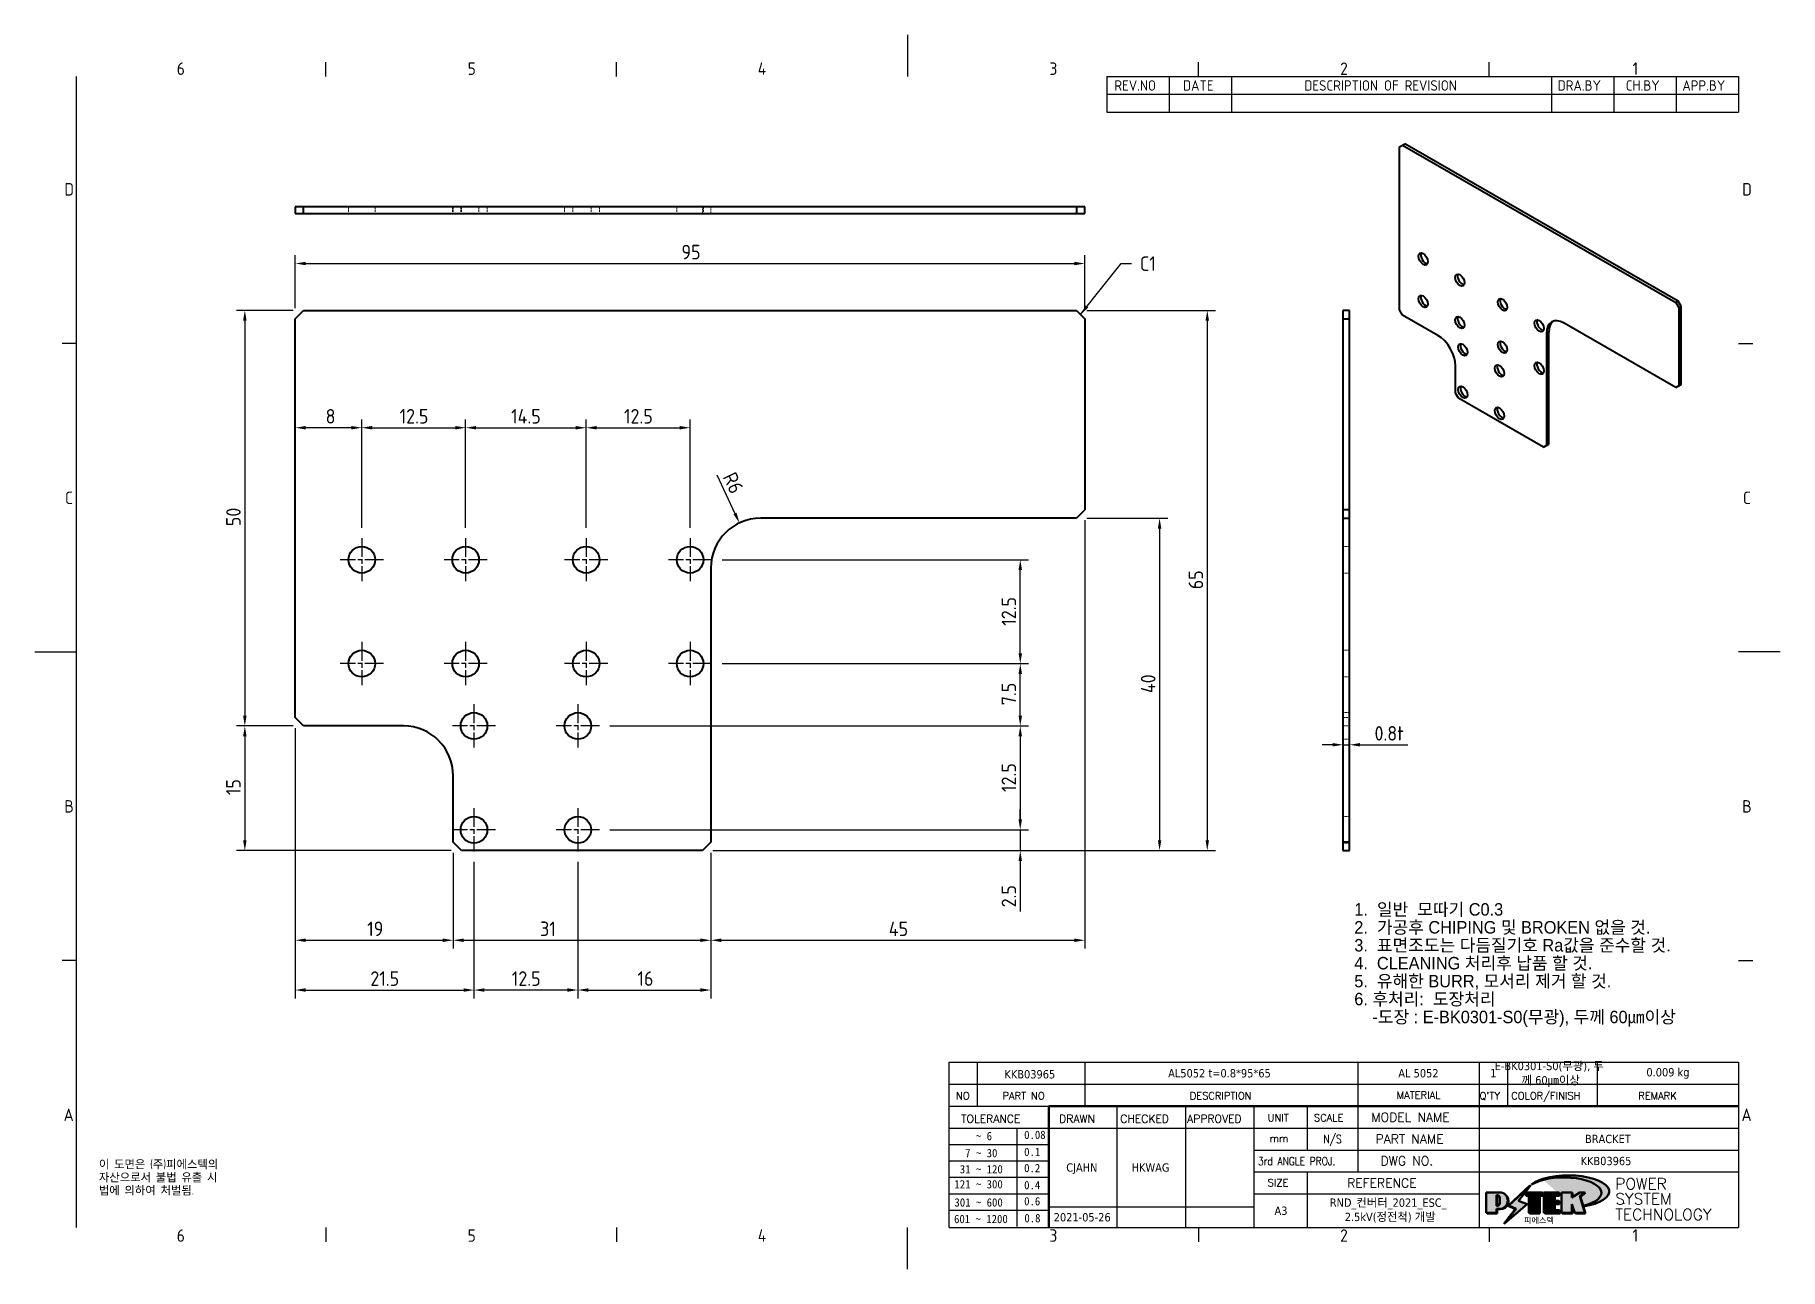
# Model space of a CAD drawing. Header units: millimetres. Extents: x 0 to 210, y 0 to 149.
import ezdxf
from ezdxf.enums import TextEntityAlignment as Align

# ---------------------------------------------------------------- set-up
doc = ezdxf.new("R2010")
doc.units = ezdxf.units.MM
doc.header["$LTSCALE"] = 0.5
doc.linetypes.add('CHAIN', pattern=[0.35429999999999995, 0.2362, -0.0295, 0.0591, -0.0295])
doc.linetypes.add('DASHED', pattern=[0.2067, 0.1654, -0.0413])
doc.layers.get('0').update_dxf_attribs({"color": 3, "lineweight": 25})
for name, color, linetype, lineweight in [('가려진 것(ISO)', 2, 'DASHED', 18), ('가시적인 것(ISO)', 3, 'Continuous', 40), ('가시적인 좁은 것(ISO)', 3, 'Continuous', 35), ('경계(ISO)', 7, 'Continuous', 25), ('기호(ISO)', 5, 'Continuous', 25), ('제목(ISO)', 5, 'Continuous', 50), ('중심 표식(ISO)', 1, 'Continuous', 25), ('치수(ISO)', 2, 'Continuous', 25), ('해치(ISO)', 7, 'Continuous', 18)]:
    doc.layers.add(name, color=color, linetype=linetype, lineweight=lineweight)
doc.styles.add('HAN_291', font='')
doc.styles.add('HAN_370', font='', dxfattribs={"width": 2})
doc.styles.add('ISO Proportional', font='arial.ttf')
doc.styles.add('ISO ProportionalPSTEK', font='isocp.shx')
doc.styles.add('RC_284', font='ROMANC.shx')
doc.styles.add('RC_287', font='ROMANC.shx')
doc.styles.add('RC_292', font='ROMANC.shx')
doc.styles.add('ROMANT_294', font='romant.shx')
doc.styles.add('문자 텍스트_PSTEK_POSCO', font='isocp.shx')
doc.styles.add('치수 텍스트_PSTEK_POSCO', font='isocp.shx')
doc.styles.add('텍스트 스타일198', font='tahoma.ttf')
doc.styles.add('텍스트 스타일333', font='ROMANC.shx', dxfattribs={"width": 0.800000011920929})
doc.styles.get('HAN_291').set_extended_font_data('GulimChe')
doc.styles.get('HAN_370').set_extended_font_data('GulimChe')
doc.dimstyles.new('치수_PSTEK_POSCO', dxfattribs={"dimscale": 0.5, "dimtxt": 3.5, "dimasz": 2.5, "dimexe": 2, "dimexo": 2.5, "dimgap": 1, "dimtad": 1, "dimrnd": 1e-08, "dimdsep": 46, "dimtxsty": '치수 텍스트_PSTEK_POSCO', "dimcen": 0.09, "dimdle": 10, "dimclrd": 7, "dimclre": 7, "dimclrt": 2, "dimadec": 1, "dimazin": 2, "dimtfac": 1, "dimtmove": 0, "dimatfit": 3, "dimfxl": 0, "dimtolj": 1, "dimlwd": -1, "dimlwe": -1, "dimarcsym": 0})
doc.dimstyles.new('치수_PSTEK_POSCO$7', dxfattribs={"dimscale": 0.5, "dimtxt": 3.5, "dimasz": 2.5, "dimexe": 2, "dimexo": 2.5, "dimgap": 1, "dimtad": 1, "dimrnd": 1e-08, "dimdsep": 46, "dimtxsty": '치수 텍스트_PSTEK_POSCO', "dimcen": 0.09, "dimdle": 10, "dimclrd": 7, "dimclre": 7, "dimclrt": 2, "dimadec": 1, "dimazin": 2, "dimtfac": 1, "dimtmove": 0, "dimatfit": 3, "dimfxl": 0, "dimtolj": 1, "dimlwd": -1, "dimlwe": -1, "dimarcsym": 0})

msp = doc.modelspace()

# ---------------------------------------------------------------- texts
at = {"layer": '기호(ISO)', "color": 2, "insert": (132.9606818227792, 120.9760945875725), "char_height": 1.749999970197678, "attachment_point": 4, "style": '치수 텍스트_PSTEK_POSCO'}
msp.add_mtext('{C1}', dxfattribs=at)
at = {"layer": '기호(ISO)', "color": 7, "insert": (7.697312702442192, 13.11413621996215), "char_height": 1.000000014901161, "width": 25.62006913027125, "attachment_point": 1, "line_spacing_factor": 0.9442214369773865, "style": '문자 텍스트_PSTEK_POSCO'}
msp.add_mtext('{이 도면은 (주)피에스텍의\\P자산으로서 불법 유출 시 \\P법에 의하여 처벌됨.}', dxfattribs=at)

# ---------------------------------------------------------------- blocks, each defined once
blk = doc.blocks.new('경계 Default Border')
at = {"layer": '경계(ISO)'}
for p, q in [((70, 287.0000076293945), (70, 290.4000091552734)), ((140, 287.0000076293945), (140, 290.4000091552734)), ((280, 287.0000076293945), (280, 290.4000091552734)), ((350, 287.0000076293945), (350, 290.4000091552734)), ((10, 222.7499961853027), (6.599999666213989, 222.7499961853027)), ((410, 222.7499961853027), (413.4000015258789, 222.7499961853027)), ((10, 74.25000190734863), (6.599999666213989, 74.25000190734863)), ((410, 74.25000190734863), (413.4000015258789, 74.25000190734863)), ((70, 10), (70, 6.599999666213989)), ((140, 10), (140, 6.599999666213989)), ((280, 10), (280, 6.599999666213989)), ((350, 10), (350, 6.599999666213989))]:
    blk.add_line(p, q, dxfattribs=at)
at = {"layer": '경계(ISO)', "flags": 128}
for points in [[(210, 297.0000076293945), (210, 287.0000076293945)], [(10, 10), (10, 287.0000076293945)], [(0, 148.5000038146973), (10, 148.5000038146973)], [(420, 148.5000038146973), (410, 148.5000038146973)], [(210, 0), (210, 10)]]:
    blk.add_lwpolyline(points, dxfattribs=at)
at = {"layer": '경계(ISO)', "color": 2, "char_height": 3.00000011920929, "attachment_point": 7, "style": '문자 텍스트_PSTEK_POSCO'}
for s, insert in [('6', (34.14453946055966, 287.3713945155963)), ('5', (104.1445394605597, 287.3713945155963)), ('4', (173.9734701308116, 287.4)), ('3', (244.1685395229535, 287.3713945155963)), ('2', (314.127739416884, 287.3713945155963)), ('1', (384.4860661041481, 287.4)), ('D', (7.078270083685684, 258.3463944559917)), ('D', (410.878270202895, 258.3463944559917)), ('C', (7.244539400955009, 184.0963944559917)), ('C', (411.0445395201643, 184.0963944559917)), ('B', (7.078270083685684, 109.8463944559917)), ('B', (410.878270202895, 109.8463944559917)), ('A', (6.914400698149937, 35.61784856929444)), ('A', (410.7144008173592, 35.61784856929444)), ('6', (34.14453946055966, 6.57139439638704)), ('5', (104.1445394605597, 6.57139439638704)), ('4', (173.9734701308116, 6.59999988079071)), ('3', (244.1685395229535, 6.57139439638704)), ('2', (314.127739416884, 6.57139439638704)), ('1', (384.4860661041481, 6.59999988079071))]:
    blk.add_mtext(s, dxfattribs=dict(at, insert=insert))
blk = doc.blocks.new('제목 블록 PSTEK')
for color, points in [(252, [(317.2195697678507, 17.0593801673321), (322.0326348870767, 21.62682475217465), (322.2781991042243, 21.94392121864296), (317.0471853425802, 16.97985676345368), (318.7512090904202, 16.1899260703855), (316.0018030350395, 12.71868385740789), (316.3356552234328, 13.00206718743325), (318.9235935156908, 16.2694494742633)]), (5, [(321.6183518841322, 17.4193704504104), (319.5281351041078, 18.24969419629727), (322.4505835294948, 22.02344462252142), (317.2195697678507, 17.0593801673321), (318.9235935156908, 16.2694494742633), (316.1741874603099, 12.79820726128571)]), (1, [(324.4839107253602, 19.60711530335299), (325.2419748254881, 19.60711530335299), (325.2419748254881, 20.25857663940324), (321.2266040451076, 20.25857663940324), (321.2266040451076, 19.60711530335299), (321.9846681452406, 19.60711530335299), (321.9846681452406, 15.3430047401139), (324.4839107253602, 15.3430047401139)]), (252, [(321.9846681452406, 19.60711530335299), (321.4042753185749, 19.60711530335299), (321.4042753185749, 19.45905590879572), (321.9846681452406, 19.45905590879572)]), (252, [(324.6615819988275, 19.45905590879572), (325.4196460989604, 19.45905590879572), (325.4196460989604, 20.11051724484596), (325.2419748254881, 20.11051724484596), (325.2419748254881, 19.60711530335299), (324.4839107253602, 19.60711530335299), (324.4839107253602, 15.3430047401139), (322.1623394187076, 15.3430047401139), (322.1623394187076, 15.19494534555726), (324.6615819988275, 15.19494534555726)]), (1, [(329.2277337269622, 20.25857663940324), (325.65654113025, 20.25857663940324), (325.65654113025, 15.3430047401139), (329.3580259941756, 15.3430047401139), (329.3580259941756, 15.9944660761648), (328.1137701654877, 15.9944660761648), (328.1137701654877, 17.56360607323003), (329.2277337269622, 17.56360607323003), (329.2277337269622, 18.25543873810179), (328.1137701654877, 18.25543873810179), (328.1137701654877, 19.60711530335299), (329.2277337269622, 19.60711530335299)]), (252, [(328.2914414389548, 19.45905590879572), (329.4054050004294, 19.45905590879572), (329.4054050004294, 20.11051724484596), (329.2277337269622, 20.11051724484596), (329.2277337269622, 19.60711530335299), (328.1137701654877, 19.60711530335299), (328.1137701654877, 18.25543873810179), (328.2914414389548, 18.25543873810179)]), (252, [(328.2914414389548, 17.41554667867274), (329.4054050004294, 17.41554667867274), (329.4054050004294, 18.10737934354514), (329.2277337269622, 18.10737934354514), (329.2277337269622, 17.56360607323003), (328.1137701654877, 17.56360607323003), (328.1137701654877, 15.9944660761648), (328.2914414389548, 15.9944660761648)]), (1, [(332.3312149849806, 20.25857663940324), (329.8592894925411, 20.25857663940324), (329.8592894925411, 15.3430047401139), (332.3312149849806, 15.3430047401139), (332.3312149849806, 17.4318630164523), (333.0701931098801, 15.3430047401139), (335.4855464857051, 15.3430047401139), (334.2514536401189, 19.30614745124769), (335.4379594596742, 20.25857663940324), (334.3071782107978, 20.25857663940324), (332.3312149849806, 18.99741471888304)]), (252, [(332.5088862584528, 16.92964231796647), (332.3312149849806, 17.43186301645164), (332.3312149849806, 15.3430047401139), (330.0369607660135, 15.3430047401139), (330.0369607660135, 15.19494534555726), (332.5088862584528, 15.19494534555726)]), (252, [(332.5088862584528, 20.1105172448466), (332.3312149849806, 20.1105172448466), (332.3312149849806, 18.99741471888368), (332.5088862584528, 19.11081371413894)]), (252, [(335.6156307331414, 20.11051724484596), (335.2535118015555, 20.11051724484596), (334.2514536401189, 19.30614745124769), (335.4855464857051, 15.3430047401139), (333.1954852176545, 15.3430047401139), (333.2478643833523, 15.19494534555726), (335.6632177591723, 15.19494534555726), (334.4291249135862, 19.15808805669106)]), (252, [(329.5356972676428, 15.8464066816075), (329.3580259941756, 15.8464066816075), (329.3580259941756, 15.3430047401139), (325.8342124037171, 15.3430047401139), (325.8342124037171, 15.19494534555726), (329.5356972676428, 15.19494534555726)])]:
    blk.add_hatch(color=color).paths.add_polyline_path(points)
h = blk.add_hatch(color=1)
edge = h.paths.add_edge_path(flags=0)
edge.add_line((314.2242174273352, 19.60711530335299), (314.2242174273352, 17.00126995915134))
edge.add_line((314.2242174273352, 17.00126995915134), (314.3485873187598, 17.00126995915134))
edge.add_arc((314.3485873187598, 17.6527312952023), 0.6514613360509371, 270, 360)
edge.add_line((315.0000486548106, 17.6527312952023), (315.0000486548106, 18.95565396730211))
edge.add_arc((314.3485873187598, 18.95565396730212), 0.6514613360508712, 0, 90)
edge.add_line((314.3485873187598, 19.60711530335299), (314.2242174273352, 19.60711530335299))
edge = h.paths.add_edge_path()
edge.add_arc((314.9847713324306, 18.28938669179658), 1.969189947606664, 269.9999999999959, 450)
edge.add_line((314.9847713324306, 20.25857663940318), (311.7664314776902, 20.25857663940324))
edge.add_line((311.7664314776902, 20.25857663940324), (311.7664314776902, 15.3430047401139))
edge.add_line((311.7664314776902, 15.3430047401139), (314.2242174273352, 15.3430047401139))
edge.add_line((314.2242174273352, 15.3430047401139), (314.2242174273352, 16.32019674418991))
edge.add_line((314.2242174273352, 16.32019674418991), (314.9847713324307, 16.32019674418991))
h = blk.add_hatch(color=252)
edge = h.paths.add_edge_path()
edge.add_arc((314.9847713324309, 18.28938669179657), 1.969189947606666, 270, 406.8278729790604)
edge.add_arc((315.1624426058984, 18.1413272972396), 1.969189947606962, -90, 53.560984836317004, ccw=False)
edge.add_line((315.1624426058984, 16.17213734963263), (314.4018887008024, 16.17213734963263))
edge.add_line((314.4018887008024, 16.17213734963263), (314.4018887008024, 15.19494534555726))
edge.add_line((314.4018887008024, 15.19494534555726), (311.9441027511573, 15.19494534555726))
edge.add_line((311.9441027511573, 15.19494534555726), (311.9441027511573, 15.3430047401139))
edge.add_line((311.9441027511573, 15.3430047401139), (314.2242174273352, 15.3430047401139))
edge.add_line((314.2242174273352, 15.3430047401139), (314.2242174273352, 16.32019674418991))
edge.add_line((314.2242174273352, 16.32019674418991), (314.9847713324309, 16.32019674418991))
h = blk.add_hatch(color=252)
edge = h.paths.add_edge_path()
edge.add_line((314.4018887008024, 19.45905590879572), (314.5262585922315, 19.45905590879572))
edge.add_arc((314.5262585922314, 18.80759457274939), 0.6514613360463194, 60.4189348879147, 90.00000000000318, ccw=False)
edge.add_arc((314.3485873187602, 18.95565396730057), 0.6514613360524251, 39.96992292766206, 90.00000000009999)
edge.add_line((314.3485873187591, 19.60711530335307), (314.2242174273352, 19.60711530335298))
edge.add_line((314.2242174273352, 19.60711530335299), (314.2242174273352, 17.00126995915134))
edge.add_line((314.2242174273352, 17.00126995915134), (314.3485873187591, 17.00126995915134))
edge.add_arc((314.3485873187568, 17.652731295233), 0.6514613360816299, 270.0000000002, 274.6930825552478)
edge.add_line((314.4018887008024, 17.0034541317032), (314.4018887008024, 19.45905590879572))
at = {"layer": '해치(ISO)'}
h = blk.add_hatch(color=140, dxfattribs=at)
edge = h.paths.add_edge_path()
edge.add_ellipse((330.3660919371412, 20.15576403068321), major_axis=(9.100907360794343, 0), ratio=0.4069904968023172, start_angle=301.3098473703837, end_angle=507.7436900681698)
edge.add_ellipse((331.5340919371412, 20.4634168429492), major_axis=(-9.82350664112931, 0), ratio=0.3942600559756514, start_angle=111.51207141178469, end_angle=334.47025347086895, ccw=False)
edge.add_line((335.1363447531188, 16.8601935978785), (335.0955236905705, 16.99119398620872))
at = {"color": 180}
for p, q in [((182.475792979055, 11.79100474011392), (182.4757929790549, 51.56524660363496)), ((182.4757929790549, 51.56524660363496), (372.4757929537551, 51.56524660363496)), ((189.2651435055721, 51.56524660363496), (189.2651435055722, 41.00524660363494)), ((215.2152739891528, 41.00524660363494), (215.2152739891528, 51.56524660363496)), ((280.8758854511282, 51.56524660363496), (280.8758854511282, 41.00524660363494)), ((310.0881549537552, 51.56524660363496), (310.0881549537553, 41.00524660363494)), ((316.9044520275131, 51.56524660363496), (316.9044520275127, 41.00524660363494)), ((338.4566026226726, 51.56524660363496), (338.4566026226727, 41.00524660363494)), ((372.4757929537551, 51.56524660363496), (372.4757929537551, 11.79100474011389)), ((182.475792979055, 46.2852466036349), (372.4757929537551, 46.28524660363492)), ((182.475792979055, 41.00524660363493), (206.451475290024, 41.00524660363493)), ((222.9401812389276, 11.79100474011392), (222.9401812389276, 41.00524660363494)), ((239.4288871878316, 11.79100474011392), (239.4288871878316, 41.00524660363494)), ((255.9175931367356, 11.79100474011392), (255.9175931367356, 41.00524660363494)), ((268.6918866058747, 41.00524660363494), (268.6918866058747, 30.44524660363498)), ((280.8758854511282, 41.00524660363494), (280.8758854511282, 25.16524660363502)), ((310.088154953755, 41.00524660363494), (310.088154953755, 11.79100474011392)), ((182.475792979055, 35.72524660363497), (206.451475290024, 35.72524660363497)), ((198.8621818849491, 12.02524660363491), (198.8621818849491, 35.72524660363497)), ((206.451475290024, 35.72524660363497), (372.4757929537551, 35.72524660363497)), ((182.475792979055, 31.77524660363492), (206.451475290024, 31.77524660363492)), ((255.917593136736, 30.44524660363498), (372.4757929537552, 30.44524660363501)), ((182.475792979055, 27.82524660363487), (206.451475290024, 27.82524660363487)), ((182.475792979055, 23.87524660363505), (206.451475290024, 23.87524660363505)), ((255.9175931367359, 25.16524660363502), (372.4757929537552, 25.165246603635)), ((268.6918866058744, 25.16524660363502), (268.6918866058744, 11.79100474011392)), ((182.475792979055, 19.92524660363478), (206.451475290024, 19.92524660363478)), ((255.9175931367359, 19.88524660363481), (310.0881549537553, 19.88524660363481)), ((182.475792979055, 15.97524660363496), (206.451475290024, 15.97524660363496)), ((206.451475290024, 16.74100474011396), (255.9175931367359, 16.74100474011396)), ((182.475792979055, 11.79100474011392), (372.4757929537551, 11.79100474011389))]:
    blk.add_line(p, q, dxfattribs=at)
at = {"color": 7, "lineweight": 50}
for p, q in [((206.4514752900237, 11.79100474011392), (206.4514752900237, 41.00524660363494)), ((206.451475290024, 41.00524660363494), (372.4757929537551, 41.00524660363496))]:
    blk.add_line(p, q, dxfattribs=at)
at = {"color": 7}
for p, q in [((322.2781991042243, 21.94392121864296), (317.0471853425802, 16.97985676345368)), ((322.4505835294948, 22.02344462252142), (317.2195697678507, 17.0593801673321)), ((317.2195697678507, 17.0593801673321), (322.0326348870767, 21.62682475217465)), ((319.5281351041078, 18.24969419629727), (322.4505835294948, 22.02344462252142)), ((322.0326348870767, 21.62682475217465), (322.2781991042243, 21.94392121864296)), ((311.7664314776902, 20.25900474011391), (311.7664314776902, 15.34300474011391)), ((314.9847713324309, 20.25857663940324), (311.7664314776902, 20.25857663940324)), ((314.9847713324309, 20.25857663940324), (311.7664314776902, 20.25857663940324)), ((311.7664314776902, 20.25857663940324), (311.7664314776902, 15.3430047401139)), ((314.2242174273352, 17.00126995915134), (314.2242174273352, 19.60711530335299)), ((314.2242174273352, 19.60711530335299), (314.3485873187591, 19.60711530335299)), ((314.3485873187591, 19.60711530335299), (314.2242174273352, 19.60711530335299)), ((314.2242174273352, 19.60711530335299), (314.2242174273352, 17.00126995915134)), ((314.2242174273352, 17.00126995915134), (314.2242174273352, 19.60711530335299)), ((314.2242174273352, 19.60711530335299), (314.3485873187591, 19.60711530335299)), ((314.3485873187591, 17.00126995915134), (314.2242174273352, 17.00126995915134)), ((314.2242174273352, 17.00126995915134), (314.3485873187591, 17.00126995915134)), ((314.3485873187591, 17.00126995915134), (314.2242174273352, 17.00126995915134)), ((314.4018887008024, 19.45905590879572), (314.5262585922314, 19.45905590879572)), ((314.4018887008024, 17.0034541317032), (314.4018887008024, 19.45905590879572)), ((315.0000486548106, 18.95565396730275), (315.0000486548106, 17.65273129520161)), ((315.0000486548106, 18.95565396730275), (315.0000486548106, 17.65273129520161)), ((316.1741874603099, 12.79820726128571), (321.6183518841322, 17.4193704504104)), ((317.0471853425802, 16.97985676345368), (318.7512090904202, 16.1899260703855)), ((318.9235935156908, 16.2694494742633), (317.2195697678507, 17.0593801673321)), ((317.2195697678507, 17.0593801673321), (318.9235935156908, 16.2694494742633)), ((321.6183518841322, 17.4193704504104), (319.5281351041078, 18.24969419629727)), ((325.2419748254881, 20.25857663940324), (321.2266040451076, 20.25857663940324)), ((321.2266040451076, 20.25857663940324), (321.2266040451076, 19.60711530335299)), ((325.2419748254881, 20.25857663940324), (321.2266040451076, 20.25857663940324)), ((321.2266040451076, 20.25857663940324), (321.2266040451076, 19.60711530335299)), ((321.2266040451076, 19.60711530335299), (321.9846681452406, 19.60711530335299)), ((321.2266040451076, 19.60711530335299), (321.9846681452406, 19.60711530335299)), ((321.4042753185749, 19.60711530335299), (321.4042753185749, 19.45905590879572)), ((321.9846681452406, 19.60711530335299), (321.4042753185749, 19.60711530335299)), ((321.4042753185749, 19.45905590879572), (321.9846681452406, 19.45905590879572)), ((321.9846681452406, 19.60711530335299), (321.9846681452406, 15.3430047401139)), ((321.9846681452406, 19.45905590879572), (321.9846681452406, 19.60711530335299)), ((321.9846681452406, 19.60711530335299), (321.9846681452406, 15.3430047401139)), ((324.4839107253602, 19.60711530335299), (325.2419748254881, 19.60711530335299)), ((324.4839107253602, 15.3430047401139), (324.4839107253602, 19.60711530335299)), ((325.2419748254881, 19.60711530335299), (324.4839107253602, 19.60711530335299)), ((324.4839107253602, 19.60711530335299), (324.4839107253602, 15.3430047401139)), ((324.4839107253602, 19.60711530335299), (325.2419748254881, 19.60711530335299)), ((324.4839107253602, 15.3430047401139), (324.4839107253602, 19.60711530335299)), ((324.6615819988275, 19.45905590879572), (325.4196460989604, 19.45905590879572)), ((324.6615819988275, 15.19494534555726), (324.6615819988275, 19.45905590879572)), ((325.2419748254881, 19.60711530335299), (325.2419748254881, 20.25857663940324)), ((325.2419748254881, 19.60711530335299), (325.2419748254881, 20.25857663940324)), ((325.4196460989604, 20.11051724484596), (325.2419748254881, 20.11051724484596)), ((325.2419748254881, 20.11051724484596), (325.2419748254881, 19.60711530335299)), ((325.4196460989604, 19.45905590879572), (325.4196460989604, 20.11051724484596)), ((329.2277337269622, 20.25857663940324), (325.65654113025, 20.25857663940324)), ((325.65654113025, 20.25857663940324), (325.65654113025, 15.3430047401139)), ((325.65654113025, 20.25857663940324), (325.65654113025, 15.3430047401139)), ((329.2277337269622, 20.25857663940324), (325.65654113025, 20.25857663940324)), ((328.1137701654877, 18.25543873810179), (328.1137701654877, 19.60711530335299)), ((328.1137701654877, 19.60711530335299), (329.2277337269622, 19.60711530335299)), ((329.2277337269622, 19.60711530335299), (328.1137701654877, 19.60711530335299)), ((328.1137701654877, 19.60711530335299), (328.1137701654877, 18.25543873810179)), ((328.1137701654877, 18.25543873810179), (328.1137701654877, 19.60711530335299)), ((328.1137701654877, 19.60711530335299), (329.2277337269622, 19.60711530335299)), ((329.2277337269622, 18.25543873810179), (328.1137701654877, 18.25543873810179)), ((328.1137701654877, 18.25543873810179), (328.2914414389548, 18.25543873810179)), ((329.2277337269622, 18.25543873810179), (328.1137701654877, 18.25543873810179)), ((328.1137701654877, 17.56360607323003), (329.2277337269622, 17.56360607323003)), ((328.1137701654877, 15.9944660761648), (328.1137701654877, 17.56360607323003)), ((329.2277337269622, 17.56360607323003), (328.1137701654877, 17.56360607323003)), ((328.1137701654877, 17.56360607323003), (328.1137701654877, 15.9944660761648)), ((328.1137701654877, 17.56360607323003), (329.2277337269622, 17.56360607323003)), ((328.1137701654877, 15.9944660761648), (328.1137701654877, 17.56360607323003)), ((328.2914414389548, 18.25543873810179), (328.2914414389548, 19.45905590879572)), ((328.2914414389548, 19.45905590879572), (329.4054050004294, 19.45905590879572)), ((328.2914414389548, 15.9944660761648), (328.2914414389548, 17.41554667867274)), ((328.2914414389548, 17.41554667867274), (329.4054050004294, 17.41554667867274)), ((329.2277337269622, 19.60711530335299), (329.2277337269622, 20.25857663940324)), ((329.2277337269622, 19.60711530335299), (329.2277337269622, 20.25857663940324)), ((329.4054050004294, 20.11051724484596), (329.2277337269622, 20.11051724484596)), ((329.2277337269622, 20.11051724484596), (329.2277337269622, 19.60711530335299)), ((329.2277337269622, 17.56360607323003), (329.2277337269622, 18.25543873810179)), ((329.2277337269622, 17.56360607323003), (329.2277337269622, 18.25543873810179)), ((329.4054050004294, 18.10737934354514), (329.2277337269622, 18.10737934354514)), ((329.2277337269622, 18.10737934354514), (329.2277337269622, 17.56360607323003)), ((329.4054050004294, 19.45905590879572), (329.4054050004294, 20.11051724484596)), ((329.4054050004294, 17.41554667867274), (329.4054050004294, 18.10737934354514)), ((332.3312149849806, 20.25857663940324), (329.8592894925411, 20.25857663940324)), ((329.8592894925411, 20.25857663940324), (329.8592894925411, 15.3430047401139)), ((329.8592894925411, 20.25857663940324), (329.8592894925411, 15.3430047401139)), ((332.3312149849806, 20.25857663940324), (329.8592894925411, 20.25857663940324)), ((334.3071782107978, 20.25857663940324), (332.3312149849806, 18.99741471888304)), ((332.3312149849806, 18.99741471888304), (332.3312149849806, 20.25857663940324)), ((334.3071782107978, 20.25857663940324), (332.3312149849806, 18.99741471888304)), ((332.3312149849806, 18.99741471888304), (332.3312149849806, 20.25857663940324)), ((332.5088862584528, 20.1105172448466), (332.3312149849806, 20.1105172448466)), ((332.3312149849806, 20.1105172448466), (332.3312149849806, 18.99741471888368)), ((332.3312149849806, 18.99741471888368), (332.5088862584528, 19.11081371413894)), ((332.3312149849806, 17.4318630164523), (333.0701931098801, 15.3430047401139)), ((332.3312149849806, 15.3430047401139), (332.3312149849806, 17.4318630164523)), ((332.5088862584528, 16.92964231796647), (332.3312149849806, 17.43186301645164)), ((332.3312149849806, 17.43186301645164), (332.3312149849806, 15.3430047401139)), ((332.3312149849806, 17.4318630164523), (333.0701931098801, 15.3430047401139)), ((332.3312149849806, 15.3430047401139), (332.3312149849806, 17.4318630164523)), ((332.5088862584528, 19.11081371413894), (332.5088862584528, 20.1105172448466)), ((332.5088862584528, 15.19494534555726), (332.5088862584528, 16.92964231796647)), ((334.2514536401189, 19.30614745124769), (335.4379594596742, 20.25857663940324)), ((334.2514536401189, 19.30614745124769), (335.4379594596742, 20.25857663940324)), ((335.2535118015555, 20.11051724484596), (334.2514536401189, 19.30614745124769)), ((335.4855464857051, 15.3430047401139), (334.2514536401189, 19.30614745124769)), ((334.2514536401189, 19.30614745124769), (335.4855464857051, 15.3430047401139)), ((335.4855464857051, 15.3430047401139), (334.2514536401189, 19.30614745124769)), ((335.4379594596742, 20.25857663940324), (334.3071782107978, 20.25857663940324)), ((335.4379594596742, 20.25857663940324), (334.3071782107978, 20.25857663940324)), ((334.4291249135862, 19.15808805669104), (335.6156307331414, 20.11051724484596)), ((335.6632177591723, 15.19494534555726), (334.4291249135862, 19.15808805669104)), ((335.6156307331414, 20.11051724484596), (335.2535118015555, 20.11051724484596)), ((345.0447381189468, 17.50375595811051), (344.9867755289346, 17.689895936919)), ((311.7664314776902, 15.3430047401139), (314.2242174273352, 15.3430047401139)), ((311.7664314776902, 15.3430047401139), (314.2242174273352, 15.3430047401139)), ((314.2242174273352, 15.3430047401139), (311.9441027511573, 15.3430047401139)), ((311.9441027511573, 15.3430047401139), (311.9441027511573, 15.19494534555726)), ((311.9441027511573, 15.19494534555726), (314.4018887008024, 15.19494534555726)), ((314.2242174273352, 16.32019674418991), (314.9847713324309, 16.32019674418991)), ((314.2242174273352, 15.3430047401139), (314.2242174273352, 16.32019674418991)), ((314.9847713324309, 16.32019674418991), (314.2242174273352, 16.32019674418991)), ((314.2242174273352, 16.32019674418991), (314.2242174273352, 15.3430047401139)), ((314.2242174273352, 16.32019674418991), (314.9847713324309, 16.32019674418991)), ((314.2242174273352, 15.3430047401139), (314.2242174273352, 16.32019674418991)), ((314.4018887008024, 16.17213734963263), (315.162442605898, 16.17213734963263)), ((314.4018887008024, 15.19494534555726), (314.4018887008024, 16.17213734963263)), ((318.7512090904202, 16.1899260703855), (316.0018030350395, 12.71868385740789)), ((316.0018030350395, 12.71868385740789), (316.3356552234328, 13.00206718743325)), ((318.9235935156908, 16.2694494742633), (316.1741874603099, 12.79820726128571)), ((316.3356552234328, 13.00206718743325), (318.9235935156908, 16.2694494742633)), ((321.9846681452406, 15.3430047401139), (324.4839107253602, 15.3430047401139)), ((321.9846681452406, 15.3430047401139), (324.4839107253602, 15.3430047401139)), ((324.4839107253602, 15.3430047401139), (322.1623394187076, 15.3430047401139)), ((322.1623394187076, 15.3430047401139), (322.1623394187076, 15.19494534555726)), ((322.1623394187076, 15.19494534555726), (324.6615819988275, 15.19494534555726)), ((325.65654113025, 15.3430047401139), (329.3580259941756, 15.3430047401139)), ((325.65654113025, 15.3430047401139), (329.3580259941756, 15.3430047401139)), ((329.3580259941756, 15.3430047401139), (325.8342124037171, 15.3430047401139)), ((325.8342124037171, 15.3430047401139), (325.8342124037171, 15.19494534555726)), ((325.8342124037171, 15.19494534555726), (329.5356972676428, 15.19494534555726)), ((329.3580259941756, 15.9944660761648), (328.1137701654877, 15.9944660761648)), ((328.1137701654877, 15.9944660761648), (328.2914414389548, 15.9944660761648)), ((329.3580259941756, 15.9944660761648), (328.1137701654877, 15.9944660761648)), ((329.3580259941756, 15.3430047401139), (329.3580259941756, 15.9944660761648)), ((329.3580259941756, 15.3430047401139), (329.3580259941756, 15.9944660761648)), ((329.5356972676428, 15.8464066816075), (329.3580259941756, 15.8464066816075)), ((329.3580259941756, 15.8464066816075), (329.3580259941756, 15.3430047401139)), ((329.5356972676428, 15.19494534555726), (329.5356972676428, 15.8464066816075)), ((329.8592894925411, 15.3430047401139), (332.3312149849806, 15.3430047401139)), ((329.8592894925411, 15.3430047401139), (332.3312149849806, 15.3430047401139)), ((332.3312149849806, 15.3430047401139), (330.0369607660135, 15.3430047401139)), ((330.0369607660135, 15.3430047401139), (330.0369607660135, 15.19494534555726)), ((330.0369607660135, 15.19494534555726), (332.5088862584528, 15.19494534555726)), ((333.0701931098801, 15.3430047401139), (335.4855464857051, 15.3430047401139)), ((333.0701931098801, 15.3430047401139), (335.4855464857051, 15.3430047401139)), ((335.4855464857051, 15.3430047401139), (333.1954852176545, 15.3430047401139)), ((333.1954852176545, 15.3430047401139), (333.2478643833523, 15.19494534555726)), ((333.2478643833523, 15.19494534555726), (335.6632177591723, 15.19494534555726))]:
    blk.add_line(p, q, dxfattribs=at)
at = {"color": 5}
for p, q in [((322.4505835294948, 22.02344462252142), (317.2195697678507, 17.0593801673321)), ((319.5281351041078, 18.24969419629727), (322.4505835294948, 22.02344462252142)), ((316.1741874603099, 12.79820726128571), (321.6183518841322, 17.4193704504104)), ((317.2195697678507, 17.0593801673321), (318.9235935156908, 16.2694494742633)), ((321.6183518841322, 17.4193704504104), (319.5281351041078, 18.24969419629727)), ((318.9235935156908, 16.2694494742633), (316.1741874603099, 12.79820726128571))]:
    blk.add_line(p, q, dxfattribs=at)
at = {"color": 1}
for p, q in [((314.9847713324309, 20.25857663940324), (311.7664314776902, 20.25857663940324)), ((311.7664314776902, 20.25857663940324), (311.7664314776902, 15.3430047401139)), ((314.2242174273352, 17.00126995915134), (314.2242174273352, 19.60711530335299)), ((314.2242174273352, 19.60711530335299), (314.3485873187591, 19.60711530335299)), ((314.3485873187591, 17.00126995915134), (314.2242174273352, 17.00126995915134)), ((315.0000486548106, 18.95565396730275), (315.0000486548106, 17.65273129520161)), ((325.2419748254881, 20.25857663940324), (321.2266040451076, 20.25857663940324)), ((321.2266040451076, 20.25857663940324), (321.2266040451076, 19.60711530335299)), ((321.2266040451076, 19.60711530335299), (321.9846681452406, 19.60711530335299)), ((321.9846681452406, 19.60711530335299), (321.9846681452406, 15.3430047401139)), ((324.4839107253602, 19.60711530335299), (325.2419748254881, 19.60711530335299)), ((324.4839107253602, 15.3430047401139), (324.4839107253602, 19.60711530335299)), ((325.2419748254881, 19.60711530335299), (325.2419748254881, 20.25857663940324)), ((329.2277337269622, 20.25857663940324), (325.65654113025, 20.25857663940324)), ((325.65654113025, 20.25857663940324), (325.65654113025, 15.3430047401139)), ((328.1137701654877, 18.25543873810179), (328.1137701654877, 19.60711530335299)), ((328.1137701654877, 19.60711530335299), (329.2277337269622, 19.60711530335299)), ((329.2277337269622, 18.25543873810179), (328.1137701654877, 18.25543873810179)), ((328.1137701654877, 17.56360607323003), (329.2277337269622, 17.56360607323003)), ((328.1137701654877, 15.9944660761648), (328.1137701654877, 17.56360607323003)), ((329.2277337269622, 19.60711530335299), (329.2277337269622, 20.25857663940324)), ((329.2277337269622, 17.56360607323003), (329.2277337269622, 18.25543873810179)), ((332.3312149849806, 20.25857663940324), (329.8592894925411, 20.25857663940324)), ((329.8592894925411, 20.25857663940324), (329.8592894925411, 15.3430047401139)), ((334.3071782107978, 20.25857663940324), (332.3312149849806, 18.99741471888304)), ((332.3312149849806, 18.99741471888304), (332.3312149849806, 20.25857663940324)), ((332.3312149849806, 17.4318630164523), (333.0701931098801, 15.3430047401139)), ((332.3312149849806, 15.3430047401139), (332.3312149849806, 17.4318630164523)), ((334.2514536401189, 19.30614745124769), (335.4379594596742, 20.25857663940324)), ((335.4855464857051, 15.3430047401139), (334.2514536401189, 19.30614745124769)), ((335.4379594596742, 20.25857663940324), (334.3071782107978, 20.25857663940324)), ((311.7664314776902, 15.3430047401139), (314.2242174273352, 15.3430047401139)), ((314.2242174273352, 16.32019674418991), (314.9847713324309, 16.32019674418991)), ((314.2242174273352, 15.3430047401139), (314.2242174273352, 16.32019674418991)), ((321.9846681452406, 15.3430047401139), (324.4839107253602, 15.3430047401139)), ((325.65654113025, 15.3430047401139), (329.3580259941756, 15.3430047401139)), ((329.3580259941756, 15.9944660761648), (328.1137701654877, 15.9944660761648)), ((329.3580259941756, 15.3430047401139), (329.3580259941756, 15.9944660761648)), ((329.8592894925411, 15.3430047401139), (332.3312149849806, 15.3430047401139)), ((333.0701931098801, 15.3430047401139), (335.4855464857051, 15.3430047401139))]:
    blk.add_line(p, q, dxfattribs=at)
at = {"color": 7}
for centre, radius, start, end in [((314.3485873187598, 18.95565396730211), 0.6514613360508712, 0, 90), ((314.3485873187602, 18.95565396730057), 0.6514613360524251, 39.96992292766117, 90), ((314.3485873187598, 18.95565396730212), 0.6514613360508712, 0, 90), ((314.3485873187597, 17.65273129520228), 0.6514613360509381, 270, 0), ((314.3485873187598, 17.6527312952023), 0.6514613360509381, 270, 0), ((314.3485873187568, 17.652731295233), 0.6514613360816299, 270, 274.6930825552478), ((314.5262585922314, 18.80759457274939), 0.6514613360463193, 60.41893488791137, 90), ((314.9847713324309, 18.28938669179658), 1.969189947606665, 270, 90), ((314.9847713324309, 18.28938669179658), 1.969189947606665, 270, 90), ((314.9847713324307, 18.2893866917965), 1.969189947606594, 270, 46.82787297909833), ((315.1624426058984, 18.1413272972396), 1.969189947606961, 270, 53.56098483636067)]:
    blk.add_arc(centre, radius, start, end, dxfattribs=at)
at = {"color": 1}
for centre, radius, start, end in [((314.3485873187598, 18.95565396730211), 0.6514613360508712, 0, 90), ((314.3485873187598, 17.6527312952023), 0.6514613360509381, 270, 0), ((314.9847713324309, 18.28938669179657), 1.969189947606665, 270, 90)]:
    blk.add_arc(centre, radius, start, end, dxfattribs=at)
at = {"layer": '제목(ISO)', "lineweight": 18}
blk.add_line((182.475792979055, 35.72500474011393), (182.475792979055, 11.79100474011392), dxfattribs=at)
at = {"layer": '제목(ISO)'}
for p, q in [((322.2781991042243, 21.94392121864296), (317.0471853425802, 16.97985676345368)), ((322.4505835294948, 22.02344462252142), (317.2195697678507, 17.0593801673321)), ((317.2195697678507, 17.0593801673321), (322.0326348870767, 21.62682475217465)), ((319.5281351041078, 18.24969419629727), (322.4505835294948, 22.02344462252142)), ((322.0326348870767, 21.62682475217465), (322.2781991042243, 21.94392121864296)), ((314.9847713324306, 20.25857663940324), (311.7664314776902, 20.25857663940324)), ((311.7664314776902, 20.25857663940324), (311.7664314776902, 15.3430047401139)), ((314.2242174273352, 17.00126995915134), (314.2242174273352, 19.60711530335299)), ((314.2242174273352, 19.60711530335299), (314.3485873187598, 19.60711530335299)), ((314.3485873187591, 19.60711530335299), (314.2242174273352, 19.60711530335299)), ((314.2242174273352, 19.60711530335299), (314.2242174273352, 17.00126995915134)), ((314.3485873187598, 17.00126995915134), (314.2242174273352, 17.00126995915134)), ((314.2242174273352, 17.00126995915134), (314.3485873187591, 17.00126995915134)), ((314.4018887008024, 19.45905590879572), (314.5262585922314, 19.45905590879572)), ((314.4018887008024, 17.0034541317032), (314.4018887008024, 19.45905590879572)), ((315.0000486548106, 18.95565396730211), (315.0000486548106, 17.6527312952023)), ((316.1741874603099, 12.79820726128571), (321.6183518841322, 17.4193704504104)), ((317.0471853425802, 16.97985676345368), (318.7512090904202, 16.1899260703855)), ((317.2195697678507, 17.0593801673321), (318.9235935156908, 16.2694494742633)), ((318.9235935156908, 16.2694494742633), (317.2195697678507, 17.0593801673321)), ((321.6183518841322, 17.4193704504104), (319.5281351041078, 18.24969419629727)), ((325.2419748254881, 20.25857663940324), (321.2266040451076, 20.25857663940324)), ((321.2266040451076, 20.25857663940324), (321.2266040451076, 19.60711530335299)), ((321.2266040451076, 19.60711530335299), (321.9846681452406, 19.60711530335299)), ((321.9846681452406, 19.60711530335299), (321.4042753185749, 19.60711530335299)), ((321.4042753185749, 19.60711530335299), (321.4042753185749, 19.45905590879572)), ((321.4042753185749, 19.45905590879572), (321.9846681452406, 19.45905590879572)), ((321.9846681452406, 19.60711530335299), (321.9846681452406, 15.3430047401139)), ((321.9846681452406, 19.45905590879572), (321.9846681452406, 19.60711530335299)), ((324.4839107253602, 19.60711530335299), (325.2419748254881, 19.60711530335299)), ((324.4839107253602, 15.3430047401139), (324.4839107253602, 19.60711530335299)), ((325.2419748254881, 19.60711530335299), (324.4839107253602, 19.60711530335299)), ((324.4839107253602, 19.60711530335299), (324.4839107253602, 15.3430047401139)), ((324.6615819988275, 19.45905590879572), (325.4196460989604, 19.45905590879572)), ((324.6615819988275, 15.19494534555726), (324.6615819988275, 19.45905590879572)), ((325.2419748254881, 19.60711530335299), (325.2419748254881, 20.25857663940324)), ((325.4196460989604, 20.11051724484596), (325.2419748254881, 20.11051724484596)), ((325.2419748254881, 20.11051724484596), (325.2419748254881, 19.60711530335299)), ((325.4196460989604, 19.45905590879572), (325.4196460989604, 20.11051724484596)), ((329.2277337269622, 20.25857663940324), (325.65654113025, 20.25857663940324)), ((325.65654113025, 20.25857663940324), (325.65654113025, 15.3430047401139)), ((328.1137701654877, 18.25543873810179), (328.1137701654877, 19.60711530335299)), ((328.1137701654877, 19.60711530335299), (329.2277337269622, 19.60711530335299)), ((329.2277337269622, 19.60711530335299), (328.1137701654877, 19.60711530335299)), ((328.1137701654877, 19.60711530335299), (328.1137701654877, 18.25543873810179)), ((329.2277337269622, 18.25543873810179), (328.1137701654877, 18.25543873810179)), ((328.1137701654877, 18.25543873810179), (328.2914414389548, 18.25543873810179)), ((328.1137701654877, 15.9944660761648), (328.1137701654877, 17.56360607323003)), ((328.1137701654877, 17.56360607323003), (329.2277337269622, 17.56360607323003)), ((329.2277337269622, 17.56360607323003), (328.1137701654877, 17.56360607323003)), ((328.1137701654877, 17.56360607323003), (328.1137701654877, 15.9944660761648)), ((328.2914414389548, 19.45905590879572), (329.4054050004294, 19.45905590879572)), ((328.2914414389548, 18.25543873810179), (328.2914414389548, 19.45905590879572)), ((328.2914414389548, 17.41554667867274), (329.4054050004294, 17.41554667867274)), ((328.2914414389548, 15.9944660761648), (328.2914414389548, 17.41554667867274)), ((329.2277337269622, 19.60711530335299), (329.2277337269622, 20.25857663940324)), ((329.4054050004294, 20.11051724484596), (329.2277337269622, 20.11051724484596)), ((329.2277337269622, 20.11051724484596), (329.2277337269622, 19.60711530335299)), ((329.2277337269622, 17.56360607323003), (329.2277337269622, 18.25543873810179)), ((329.4054050004294, 18.10737934354514), (329.2277337269622, 18.10737934354514)), ((329.2277337269622, 18.10737934354514), (329.2277337269622, 17.56360607323003)), ((329.4054050004294, 19.45905590879572), (329.4054050004294, 20.11051724484596)), ((329.4054050004294, 17.41554667867274), (329.4054050004294, 18.10737934354514)), ((332.3312149849806, 20.25857663940324), (329.8592894925411, 20.25857663940324)), ((329.8592894925411, 20.25857663940324), (329.8592894925411, 15.3430047401139)), ((334.3071782107978, 20.25857663940324), (332.3312149849806, 18.99741471888304)), ((332.3312149849806, 18.99741471888304), (332.3312149849806, 20.25857663940324)), ((332.5088862584528, 20.1105172448466), (332.3312149849806, 20.1105172448466)), ((332.3312149849806, 20.1105172448466), (332.3312149849806, 18.99741471888368)), ((332.3312149849806, 18.99741471888368), (332.5088862584528, 19.11081371413894)), ((332.3312149849806, 15.3430047401139), (332.3312149849806, 17.4318630164523)), ((332.3312149849806, 17.4318630164523), (333.0701931098801, 15.3430047401139)), ((332.5088862584528, 16.92964231796647), (332.3312149849806, 17.43186301645164)), ((332.3312149849806, 17.43186301645164), (332.3312149849806, 15.3430047401139)), ((332.5088862584528, 19.11081371413894), (332.5088862584528, 20.1105172448466)), ((332.5088862584528, 15.19494534555726), (332.5088862584528, 16.92964231796647)), ((334.2514536401189, 19.30614745124769), (335.4379594596742, 20.25857663940324)), ((335.2535118015555, 20.11051724484596), (334.2514536401189, 19.30614745124769)), ((335.4855464857051, 15.3430047401139), (334.2514536401189, 19.30614745124769)), ((334.2514536401189, 19.30614745124769), (335.4855464857051, 15.3430047401139)), ((335.4379594596742, 20.25857663940324), (334.3071782107978, 20.25857663940324)), ((334.4291249135862, 19.15808805669106), (335.6156307331414, 20.11051724484596)), ((335.6632177591723, 15.19494534555726), (334.4291249135862, 19.15808805669106)), ((335.6156307331414, 20.11051724484596), (335.2535118015555, 20.11051724484596)), ((311.7664314776902, 15.3430047401139), (314.2242174273352, 15.3430047401139)), ((314.2242174273352, 15.3430047401139), (311.9441027511573, 15.3430047401139)), ((311.9441027511573, 15.3430047401139), (311.9441027511573, 15.19494534555726)), ((311.9441027511573, 15.19494534555726), (314.4018887008024, 15.19494534555726)), ((314.2242174273352, 15.3430047401139), (314.2242174273352, 16.32019674418991)), ((314.2242174273352, 16.32019674418991), (314.9847713324307, 16.32019674418991)), ((314.9847713324309, 16.32019674418991), (314.2242174273352, 16.32019674418991)), ((314.2242174273352, 16.32019674418991), (314.2242174273352, 15.3430047401139)), ((314.4018887008024, 15.19494534555726), (314.4018887008024, 16.17213734963263)), ((314.4018887008024, 16.17213734963263), (315.1624426058984, 16.17213734963263)), ((318.7512090904202, 16.1899260703855), (316.0018030350395, 12.71868385740789)), ((316.0018030350395, 12.71868385740789), (316.3356552234328, 13.00206718743325)), ((318.9235935156908, 16.2694494742633), (316.1741874603099, 12.79820726128571)), ((316.3356552234328, 13.00206718743325), (318.9235935156908, 16.2694494742633)), ((321.9846681452406, 15.3430047401139), (324.4839107253602, 15.3430047401139)), ((324.4839107253602, 15.3430047401139), (322.1623394187076, 15.3430047401139)), ((322.1623394187076, 15.3430047401139), (322.1623394187076, 15.19494534555726)), ((322.1623394187076, 15.19494534555726), (324.6615819988275, 15.19494534555726)), ((325.65654113025, 15.3430047401139), (329.3580259941756, 15.3430047401139)), ((329.3580259941756, 15.3430047401139), (325.8342124037171, 15.3430047401139)), ((325.8342124037171, 15.3430047401139), (325.8342124037171, 15.19494534555726)), ((325.8342124037171, 15.19494534555726), (329.5356972676428, 15.19494534555726)), ((329.3580259941756, 15.9944660761648), (328.1137701654877, 15.9944660761648)), ((328.1137701654877, 15.9944660761648), (328.2914414389548, 15.9944660761648)), ((329.3580259941756, 15.3430047401139), (329.3580259941756, 15.9944660761648)), ((329.5356972676428, 15.8464066816075), (329.3580259941756, 15.8464066816075)), ((329.3580259941756, 15.8464066816075), (329.3580259941756, 15.3430047401139)), ((329.5356972676428, 15.19494534555726), (329.5356972676428, 15.8464066816075)), ((329.8592894925411, 15.3430047401139), (332.3312149849806, 15.3430047401139)), ((332.3312149849806, 15.3430047401139), (330.0369607660135, 15.3430047401139)), ((330.0369607660135, 15.3430047401139), (330.0369607660135, 15.19494534555726)), ((330.0369607660135, 15.19494534555726), (332.5088862584528, 15.19494534555726)), ((333.0701931098801, 15.3430047401139), (335.4855464857051, 15.3430047401139)), ((335.4855464857051, 15.3430047401139), (333.1954852176545, 15.3430047401139)), ((333.1954852176545, 15.3430047401139), (333.2478643833523, 15.19494534555726)), ((333.2478643833523, 15.19494534555726), (335.6632177591723, 15.19494534555726))]:
    blk.add_line(p, q, dxfattribs=at)
at = {"layer": '제목(ISO)', "color": 4}
blk.add_line((335.1363447531188, 16.8601935978785), (335.0955236905705, 16.99119398620872), dxfattribs=at)
at = {"layer": '제목(ISO)'}
for centre, radius, start, end in [((314.3485873187598, 18.95565396730212), 0.6514613360508712, 0, 90), ((314.3485873187602, 18.95565396730057), 0.6514613360524251, 39.96992292766117, 90), ((314.3485873187598, 17.6527312952023), 0.6514613360509371, 270, 0), ((314.3485873187568, 17.652731295233), 0.6514613360816299, 270, 274.6930825552478), ((314.5262585922314, 18.80759457274939), 0.6514613360463193, 60.41893488791137, 90), ((314.9847713324306, 18.28938669179658), 1.969189947606664, 46.82787297909431, 90), ((314.9847713324307, 18.2893866917965), 1.969189947606594, 270, 46.82787297909833), ((314.9847713324309, 18.28938669179657), 1.969189947606666, 270, 46.8278729790603), ((315.1624426058984, 18.1413272972396), 1.969189947606962, 270, 53.56098483631701)]:
    blk.add_arc(centre, radius, start, end, dxfattribs=at)
at = {"layer": '제목(ISO)', "color": 4}
for centre, major_axis, ratio, start_param, end_param in [((331.5340919371412, 20.4634168429492), (9.82350664112931, 0), 0.3942600559756514, 5.087845455444478, 8.97919982663645), ((330.3660919371412, 20.15576403068321), (9.100907360794343, 0), 0.4069904968023172, 5.258848905294775, 8.861799147915196)]:
    blk.add_ellipse(centre, major_axis=major_axis, ratio=ratio, start_param=start_param, end_param=end_param, dxfattribs=at)
at = {"color": 2}
for s, height, style, p in [('NO', 1.742399930953979, 'RC_284', (184.135398793432, 42.62317362549192)), ('PART NO', 1.742399930953979, 'RC_284', (195.3359407378685, 42.62317362549192)), ('DESCRIPTION', 1.742399930953979, 'RC_284', (240.4025565652523, 42.62317362549192)), ("Q'TY", 1.742399930953979, 'RC_284', (310.1440786515383, 42.62317362549192)), ('COLOR/FINISH', 1.742399930953979, 'RC_284', (317.7725341324144, 42.62317362549192)), ('REMARK', 1.742399930953979, 'RC_284', (348.346649953877, 42.62317362549192)), (' TOLERANCE', 1.899999976158142, 'RC_287', (184.0872874387979, 37.00893196870329)), ('DRAWN', 1.899999976158142, 'RC_287', (208.9766620976279, 37.00893196870329)), ('CHECKED', 1.899999976158142, 'RC_287', (223.6856844514997, 37.00893196870329)), ('APPROVED', 1.899999976158142, 'RC_287', (239.7795453577791, 37.00893196870329)), ('UNIT', 1.742399930953979, 'RC_284', (259.1652673287452, 37.34317362549218)), ('SCALE', 1.742399930953979, 'RC_284', (270.2934779252897, 37.34317362549218)), ('MODEL NAME', 2.178000062704086, 'RC_292', (284.096330289083, 37.25462520371384)), ('    ~ 6', 2.000000029802322, 'HAN_291', (183.7721304966814, 32.8176515608431)), ('0.08', 2.000000029802322, 'HAN_291', (200.5467345600617, 33.09873600004101)), ('PART NAME', 2.178000062704086, 'RC_292', (285.1416959765849, 32.03045329421792)), ('  7 ~ 30', 2.000000029802322, 'HAN_291', (183.7721304966814, 28.70538114822415)), ('0.1', 2.000000029802322, 'HAN_291', (200.5467345600617, 28.98646558742206)), ('mm', 1.742399930953979, 'RC_284', (259.6505418159997, 32.3543089683787)), (' 31 ~ 120', 2.000000029802322, 'HAN_291', (183.7721304966814, 24.82628181916237)), ('0.2', 2.000000029802322, 'HAN_291', (200.5467345600617, 25.10736625836028)), (' DWG NO.', 2.178000062704086, 'RC_292', (284.8124284083233, 26.75045329421772)), ('121 ~ 300', 2.000000029802322, 'HAN_291', (183.7721304966814, 21.21401206133254)), ('0.4', 2.000000029802322, 'HAN_291', (200.5467345600617, 20.99509650053045)), ('SIZE', 1.742399930953979, 'RC_284', (259.1652673287452, 21.69497768947366)), ('REFERENCE', 2.178000062704086, 'RC_292', (278.2741065029841, 21.43214925458022)), ('301 ~ 600', 2.000000029802322, 'HAN_291', (183.7721304966814, 16.83491273227077)), ('0.6', 2.000000029802322, 'HAN_291', (200.5467345600617, 17.11599717146868)), ('601 ~ 1200', 2.000000029802322, 'HAN_291', (183.6802025156883, 12.84759660881125)), ('0.8', 2.000000029802322, 'HAN_291', (200.6097246063884, 13.05732192299702))]:
    blk.add_text(s, height=height, dxfattribs=dict(at, style=style)).set_placement(p)
at = {"color": 2, "style": 'RC_284'}
blk.add_text('MATERIAL', height=1.742399930953979, dxfattribs=at).set_placement((295.4820202024417, 43.64524660363492), align=Align.MIDDLE_CENTER)
at = {"color": 7, "style": '텍스트 스타일333', "width": 0.7999999523162842}
blk.add_text('N/S', height=2.000000029802322, dxfattribs=at).set_placement((274.7838860285014, 33.08524660363496), align=Align.MIDDLE_CENTER)
at = {"color": 2, "style": '텍스트 스타일333', "width": 0.7999999523162842}
blk.add_text('3rd ANGLE PROJ.', height=2.000000029802322, dxfattribs=at).set_placement((256.8430306642954, 26.76148381654429))
at = {"color": 7, "style": 'ROMANT_294'}
for s, p in [('POWER', (342.82727231297, 20.97115304607566)), ('SYSTEM', (342.82727231297, 17.3284636719184)), ('TECHNOLOGY', (342.82727231297, 13.57194088644453))]:
    blk.add_text(s, height=2.700000107288361, dxfattribs=at).set_placement(p)
at = {"color": 7, "insert": (320.8519732224835, 14.21236326823155), "char_height": 1.400000005960464, "attachment_point": 1, "line_spacing_factor": 0.3319999873638153, "style": 'HAN_370'}
blk.add_mtext('\\fHY견고딕|b0|i0;\\H1.4000;피에스텍', dxfattribs=at)
at = {"layer": '제목(ISO)', "color": 7, "style": '텍스트 스타일198'}
for tag, p in [('4._COLOR_001', (313.8037979492676, 49.66248584834325)), ('질량\\P3;_001', (350.3046145979153, 48.1643332325385)), ('부품_번호_001', (195.8064908440141, 47.68004260673702)), ('설명_001', (235.2048936304982, 47.92245856837096)), ('재질_001', (290.6002202955571, 47.92524659519488)), ("3._Q'TY_001", (312.7051684940307, 47.92188863680521)), ('4._COLOR_002', (320.2667313068695, 46.23860660969174)), ('제목_001', (335.5349605824892, 32.12134217035067)), ('설계자_001', (210.6823963971569, 25.23312566343435)), ('점검자_001', (226.4283219502686, 25.23446884679021)), ('부품_번호_001', (334.465731097246, 26.8052465951949)), ('시트_크기_001', (260.807090429518, 14.83812566343425)), ('프로젝트_001', (274.1013553075239, 16.78148811978295)), ('작성_날짜_001', (207.6615770298207, 13.26600473167383)), ('프로젝트_002', (277.7057745177354, 13.35760888113144))]:
    blk.add_attdef(tag, p, '', height=2.000000029802322, dxfattribs=at)
for tag, p in [('1._MODEL_NAME', (341.233897335037, 38.36524660363497)), ('엔지니어링_승인자', (247.673240162284, 26.23312567187446)), ('점검_날짜', (231.1845342133799, 14.26600474011394)), ('엔지니어링_승인_날짜', (247.6732401622839, 14.26600474011394))]:
    blk.add_attdef(tag, text='', height=2.000000029802322, dxfattribs=at).set_placement(p, align=Align.MIDDLE_CENTER)
blk = doc.blocks.new('리비전 내역')
at = {"layer": '기호(ISO)'}
for p, q in [((258, 287.0000076293945), (410, 287.0000076293945)), ((258, 287.0000076293945), (258, 282.7200076293945)), ((273, 287.0000076293945), (273, 282.7200076293945)), ((288, 287.0000076293945), (288, 282.7200076293945)), ((365, 287.0000076293945), (365, 282.7200076293945)), ((380, 287.0000076293945), (380, 282.7200076293945)), ((395, 287.0000076293945), (395, 282.7200076293945)), ((410, 287.0000076293945), (410, 282.7200076293945)), ((258, 282.7200076293945), (410, 282.7200076293945)), ((258, 282.7200076293945), (258, 278.4400076293945)), ((273, 282.7200076293945), (273, 278.4400076293945)), ((288, 282.7200076293945), (288, 278.4400076293945)), ((365, 282.7200076293945), (365, 278.4400076293945)), ((380, 282.7200076293945), (380, 278.4400076293945)), ((395, 282.7200076293945), (395, 278.4400076293945)), ((410, 282.7200076293945), (410, 278.4400076293945)), ((258, 278.4400076293945), (410, 278.4400076293945))]:
    blk.add_line(p, q, dxfattribs=at)
at = {"layer": '기호(ISO)', "color": 2, "char_height": 2.5, "attachment_point": 7, "style": 'ISO ProportionalPSTEK'}
for s, insert in [('REV.NO', (259.7871163682308, 283.5831900503393)), ('DATE', (276.3142317728366, 283.5831900503393)), ('DESCRIPTION OF REVISION', (305.5070204333629, 283.5831900503393)), ('DRA.BY', (366.4757339553204, 283.5831900503393)), ('CH.BY', (382.8642915086117, 283.5831900503393)), ('APP.BY', (396.4777339604404, 283.5831900503393))]:
    blk.add_mtext(s, dxfattribs=dict(at, insert=insert))
blk = doc.blocks.new('*D23')
at = {"layer": 'Defpoints', "color": 0}
for p in [(32.3338464684258, 115.3537858854382), (25.25975678453737, 65.3537858854382), (32.33384646842582, 65.35378588543819)]:
    blk.add_point(p, dxfattribs=at)
at = {"layer": '치수(ISO)', "color": 7}
for p, q in [((31.0838464684258, 115.3537858854382), (24.25975678453738, 115.3537858854382)), ((25.25975678453738, 114.1037858854382), (25.25975678453737, 66.6037858854382)), ((31.08384646842582, 65.3537858854382), (24.25975678453737, 65.3537858854382))]:
    blk.add_line(p, q, dxfattribs=at)
for points in [[(25.05142345120405, 114.1037858854382), (25.46809011787072, 114.1037858854382), (25.25975678453738, 115.3537858854382)], [(25.05142345120404, 66.6037858854382), (25.46809011787071, 66.6037858854382), (25.25975678453737, 65.3537858854382)]]:
    blk.add_solid(points, dxfattribs=at)
at = {"layer": '치수(ISO)', "color": 2, "insert": (23.88475678453737, 89.39059690906024), "char_height": 1.75, "attachment_point": 4, "rotation": 90, "style": '치수 텍스트_PSTEK_POSCO'}
blk.add_mtext('\\A1;50', dxfattribs=at)
blk = doc.blocks.new('*D24')
at = {"layer": 'Defpoints', "color": 0}
for p in [(31.33384646842584, 66.35378588543817), (50.33384646842583, 51.35378588543817), (50.33384646842583, 39.56875986429709)]:
    blk.add_point(p, dxfattribs=at)
at = {"layer": '치수(ISO)', "color": 7}
for p, q in [((31.33384646842584, 65.10378588543817), (31.33384646842584, 38.56875986429709)), ((50.33384646842583, 50.10378588543817), (50.33384646842583, 38.56875986429709)), ((32.58384646842585, 39.56875986429709), (49.08384646842583, 39.56875986429709))]:
    blk.add_line(p, q, dxfattribs=at)
for points in [[(32.58384646842585, 39.77709319763042), (32.58384646842585, 39.36042653096375), (31.33384646842584, 39.56875986429709)], [(49.08384646842583, 39.77709319763042), (49.08384646842583, 39.36042653096375), (50.33384646842583, 39.56875986429709)]]:
    blk.add_solid(points, dxfattribs=at)
at = {"layer": '치수(ISO)', "color": 2, "insert": (39.98370217429932, 40.94375986429709), "char_height": 1.75, "attachment_point": 4, "style": '치수 텍스트_PSTEK_POSCO'}
blk.add_mtext('\\A1;19', dxfattribs=at)
blk = doc.blocks.new('*D25')
at = {"layer": 'Defpoints', "color": 0}
for p in [(50.33384646842583, 51.35378588543817), (81.33384646842583, 51.35378588543819), (81.33384646842583, 39.56875986429709)]:
    blk.add_point(p, dxfattribs=at)
at = {"layer": '치수(ISO)', "color": 7}
for p, q in [((50.33384646842583, 50.10378588543817), (50.33384646842583, 38.56875986429709)), ((81.33384646842583, 50.10378588543819), (81.33384646842583, 38.56875986429709)), ((51.58384646842583, 39.56875986429709), (80.08384646842583, 39.56875986429709))]:
    blk.add_line(p, q, dxfattribs=at)
for points in [[(51.58384646842583, 39.77709319763042), (51.58384646842583, 39.36042653096375), (50.33384646842583, 39.56875986429709)], [(80.08384646842583, 39.77709319763042), (80.08384646842583, 39.36042653096375), (81.33384646842583, 39.56875986429709)]]:
    blk.add_solid(points, dxfattribs=at)
at = {"layer": '치수(ISO)', "color": 2, "insert": (60.79231975864973, 40.94375986429709), "char_height": 1.75, "attachment_point": 4, "style": '치수 텍스트_PSTEK_POSCO'}
blk.add_mtext('\\A1;31', dxfattribs=at)
blk = doc.blocks.new('*D26')
at = {"layer": 'Defpoints', "color": 0}
for p in [(126.3338464684258, 91.35378588543817), (81.33384646842583, 51.35378588543819), (126.3338464684258, 39.56875986429709)]:
    blk.add_point(p, dxfattribs=at)
at = {"layer": '치수(ISO)', "color": 7}
for p, q in [((126.3338464684258, 90.10378588543817), (126.3338464684258, 38.56875986429709)), ((81.33384646842583, 50.10378588543819), (81.33384646842583, 38.56875986429709)), ((82.58384646842583, 39.56875986429709), (125.0838464684258, 39.56875986429709))]:
    blk.add_line(p, q, dxfattribs=at)
for points in [[(82.58384646842583, 39.77709319763042), (82.58384646842583, 39.36042653096375), (81.33384646842583, 39.56875986429709)], [(125.0838464684258, 39.77709319763042), (125.0838464684258, 39.36042653096375), (126.3338464684258, 39.56875986429709)]]:
    blk.add_solid(points, dxfattribs=at)
at = {"layer": '치수(ISO)', "color": 2, "insert": (102.7476027817182, 40.94375986429709), "char_height": 1.75, "attachment_point": 4, "style": '치수 텍스트_PSTEK_POSCO'}
blk.add_mtext('\\A1;45', dxfattribs=at)
blk = doc.blocks.new('*D27')
at = {"layer": 'Defpoints', "color": 0}
for p in [(126.3338464684258, 120.9942798934956), (31.33384646842581, 114.3537858854382), (126.3338464684258, 114.3537858854382)]:
    blk.add_point(p, dxfattribs=at)
at = {"layer": '치수(ISO)', "color": 7}
for p, q in [((31.33384646842581, 115.6037858854382), (31.33384646842581, 121.9942798934956)), ((126.3338464684258, 115.6037858854382), (126.3338464684258, 121.9942798934956)), ((32.5838464684258, 120.9942798934956), (125.0838464684258, 120.9942798934956))]:
    blk.add_line(p, q, dxfattribs=at)
for points in [[(32.5838464684258, 121.202613226829), (32.5838464684258, 120.7859465601623), (31.33384646842581, 120.9942798934956)], [(125.0838464684258, 121.202613226829), (125.0838464684258, 120.7859465601623), (126.3338464684258, 120.9942798934956)]]:
    blk.add_solid(points, dxfattribs=at)
at = {"layer": '치수(ISO)', "color": 2, "insert": (77.79885909501051, 122.3692798934956), "char_height": 1.75, "attachment_point": 4, "style": '치수 텍스트_PSTEK_POSCO'}
blk.add_mtext('\\A1;95', dxfattribs=at)
blk = doc.blocks.new('*D28')
at = {"layer": 'Defpoints', "color": 0}
for p in [(125.3338464684258, 90.35378588543819), (80.33384646842583, 50.35378588543819), (135.3338464684258, 50.35378588543818)]:
    blk.add_point(p, dxfattribs=at)
at = {"layer": '치수(ISO)', "color": 7}
for p, q in [((126.5838464684258, 90.35378588543819), (136.3338464684258, 90.35378588543819)), ((135.3338464684258, 89.10378588543819), (135.3338464684258, 51.60378588543818)), ((81.58384646842583, 50.35378588543819), (136.3338464684258, 50.35378588543818))]:
    blk.add_line(p, q, dxfattribs=at)
for points in [[(135.1255131350925, 89.10378588543819), (135.5421798017592, 89.10378588543819), (135.3338464684258, 90.35378588543819)], [(135.1255131350925, 51.60378588543818), (135.5421798017591, 51.60378588543818), (135.3338464684258, 50.35378588543818)]]:
    blk.add_solid(points, dxfattribs=at)
at = {"layer": '치수(ISO)', "color": 2, "insert": (133.9588464684258, 69.30309690906023), "char_height": 1.75, "attachment_point": 4, "rotation": 90, "style": '치수 텍스트_PSTEK_POSCO'}
blk.add_mtext('\\A1;40', dxfattribs=at)
blk = doc.blocks.new('*D29')
at = {"layer": 'Defpoints', "color": 0}
for p in [(32.33384646842582, 65.35378588543819), (25.25975678453737, 50.35378588543819), (51.33384646842583, 50.35378588543818)]:
    blk.add_point(p, dxfattribs=at)
at = {"layer": '치수(ISO)', "color": 7}
for p, q in [((31.08384646842582, 65.3537858854382), (24.25975678453738, 65.3537858854382)), ((25.25975678453738, 64.1037858854382), (25.25975678453737, 51.60378588543819)), ((50.08384646842583, 50.35378588543818), (24.25975678453737, 50.35378588543819))]:
    blk.add_line(p, q, dxfattribs=at)
for points in [[(25.05142345120404, 64.1037858854382), (25.46809011787071, 64.1037858854382), (25.25975678453738, 65.3537858854382)], [(25.05142345120404, 51.60378588543819), (25.46809011787071, 51.60378588543819), (25.25975678453737, 50.35378588543819)]]:
    blk.add_solid(points, dxfattribs=at)
at = {"layer": '치수(ISO)', "color": 2, "insert": (23.88475678453737, 57.03004219873053), "char_height": 1.75, "attachment_point": 4, "rotation": 90, "style": '치수 텍스트_PSTEK_POSCO'}
blk.add_mtext('\\A1;15', dxfattribs=at)
blk = doc.blocks.new('*D30')
at = {"layer": 'Defpoints', "color": 0}
for p in [(51.83384646842532, 101.2354711803311), (39.33384646842514, 87.95378588543905), (51.83384646842532, 87.95378588543896)]:
    blk.add_point(p, dxfattribs=at)
at = {"layer": '치수(ISO)', "color": 7}
for p, q in [((39.33384646842514, 89.20378588543905), (39.33384646842514, 102.2354711803311)), ((40.58384646842514, 101.2354711803311), (50.58384646842532, 101.2354711803311)), ((51.83384646842532, 89.20378588543896), (51.83384646842532, 102.2354711803311))]:
    blk.add_line(p, q, dxfattribs=at)
for points in [[(40.58384646842514, 101.4438045136644), (40.58384646842514, 101.0271378469977), (39.33384646842514, 101.2354711803311)], [(50.58384646842532, 101.4438045136644), (50.58384646842532, 101.0271378469977), (51.83384646842532, 101.2354711803311)]]:
    blk.add_solid(points, dxfattribs=at)
at = {"layer": '치수(ISO)', "color": 2, "insert": (43.88510278171758, 102.6106434244256), "char_height": 1.75, "attachment_point": 4, "style": '치수 텍스트_PSTEK_POSCO'}
blk.add_mtext('\\A1;12.5', dxfattribs=at)
blk = doc.blocks.new('*D31')
at = {"layer": 'Defpoints', "color": 0}
for p in [(66.33384646842558, 101.2354711803311), (51.83384646842532, 87.95378588543896), (66.33384646842558, 87.95378588543895)]:
    blk.add_point(p, dxfattribs=at)
at = {"layer": '치수(ISO)', "color": 7}
for p, q in [((51.83384646842532, 89.20378588543896), (51.83384646842532, 102.2354711803311)), ((53.08384646842532, 101.2354711803311), (65.08384646842558, 101.2354711803311)), ((66.33384646842558, 89.20378588543895), (66.33384646842558, 102.2354711803311))]:
    blk.add_line(p, q, dxfattribs=at)
for points in [[(53.08384646842532, 101.4438045136644), (53.08384646842532, 101.0271378469977), (51.83384646842532, 101.2354711803311)], [(65.08384646842558, 101.4438045136644), (65.08384646842558, 101.0271378469977), (66.33384646842558, 101.2354711803311)]]:
    blk.add_solid(points, dxfattribs=at)
at = {"layer": '치수(ISO)', "color": 2, "insert": (57.29760278171781, 102.6104711803311), "char_height": 1.75, "attachment_point": 4, "style": '치수 텍스트_PSTEK_POSCO'}
blk.add_mtext('\\A1;14.5', dxfattribs=at)
blk = doc.blocks.new('*D32')
at = {"layer": 'Defpoints', "color": 0}
for p in [(78.83384646842578, 101.2354711803311), (66.33384646842558, 87.95378588543895), (78.83384646842578, 87.95378588543895)]:
    blk.add_point(p, dxfattribs=at)
at = {"layer": '치수(ISO)', "color": 7}
for p, q in [((66.33384646842558, 89.20378588543895), (66.33384646842558, 102.2354711803311)), ((67.58384646842558, 101.2354711803311), (77.58384646842578, 101.2354711803311)), ((78.83384646842578, 89.20378588543895), (78.83384646842578, 102.2354711803311))]:
    blk.add_line(p, q, dxfattribs=at)
for points in [[(67.58384646842558, 101.4438045136644), (67.58384646842558, 101.0271378469977), (66.33384646842558, 101.2354711803311)], [(77.58384646842578, 101.4438045136644), (77.58384646842578, 101.0271378469977), (78.83384646842578, 101.2354711803311)]]:
    blk.add_solid(points, dxfattribs=at)
at = {"layer": '치수(ISO)', "color": 2, "insert": (70.88510278171803, 102.6106434244256), "char_height": 1.75, "attachment_point": 4, "style": '치수 텍스트_PSTEK_POSCO'}
blk.add_mtext('\\A1;12.5', dxfattribs=at)
blk = doc.blocks.new('*D33')
at = {"layer": 'Defpoints', "color": 0}
for p in [(31.33384646842582, 101.2354711803311), (31.33384646842582, 101.2354711803311), (39.33384646842514, 87.95378588543905)]:
    blk.add_point(p, dxfattribs=at)
at = {"layer": '치수(ISO)', "color": 7}
for p, q in [((38.08384646842514, 101.2354711803311), (32.58384646842582, 101.2354711803311)), ((39.33384646842514, 89.20378588543905), (39.33384646842514, 102.2354711803311))]:
    blk.add_line(p, q, dxfattribs=at)
for points in [[(32.58384646842582, 101.4438045136644), (32.58384646842582, 101.0271378469977), (31.33384646842582, 101.2354711803311)], [(38.08384646842514, 101.4438045136644), (38.08384646842514, 101.0271378469977), (39.33384646842514, 101.2354711803311)]]:
    blk.add_solid(points, dxfattribs=at)
at = {"layer": '치수(ISO)', "color": 2, "insert": (34.98384646842548, 102.6104711803311), "char_height": 1.75, "attachment_point": 4, "style": '치수 텍스트_PSTEK_POSCO'}
blk.add_mtext('\\A1;8', dxfattribs=at)
blk = doc.blocks.new('*D34')
at = {"layer": 'Defpoints', "color": 0}
for p in [(67.93384646842539, 52.85378588543839), (118.5698977550364, 52.85378588543838), (80.33384646842583, 50.35378588543819)]:
    blk.add_point(p, dxfattribs=at)
at = {"layer": '치수(ISO)', "color": 7}
for p, q in [((118.5698977550364, 54.10378588543838), (118.5698977550364, 55.35378588543838)), ((69.18384646842539, 52.85378588543839), (119.5698977550364, 52.85378588543838)), ((118.5698977550364, 52.85378588543838), (118.5698977550364, 50.35378588543818)), ((81.58384646842583, 50.35378588543819), (119.5698977550364, 50.35378588543818)), ((118.5698977550364, 49.10378588543818), (118.5698977550364, 43.02340743854077))]:
    blk.add_line(p, q, dxfattribs=at)
for points in [[(118.3615644217031, 54.10378588543838), (118.7782310883697, 54.10378588543838), (118.5698977550364, 52.85378588543838)], [(118.3615644217031, 49.10378588543818), (118.7782310883697, 49.10378588543818), (118.5698977550364, 50.35378588543818)]]:
    blk.add_solid(points, dxfattribs=at)
at = {"layer": '치수(ISO)', "color": 2, "insert": (117.1947255109419, 43.52340743854079), "char_height": 1.75, "attachment_point": 4, "rotation": 90, "style": '치수 텍스트_PSTEK_POSCO'}
blk.add_mtext('\\A1;2.5', dxfattribs=at)
blk = doc.blocks.new('*D35')
at = {"layer": 'Defpoints', "color": 0}
for p in [(67.93384646842553, 65.35378588543861), (67.93384646842539, 52.85378588543839), (118.5698977550364, 52.85378588543838)]:
    blk.add_point(p, dxfattribs=at)
at = {"layer": '치수(ISO)', "color": 7}
for p, q in [((69.18384646842553, 65.35378588543861), (119.5698977550364, 65.3537858854386)), ((118.5698977550364, 64.1037858854386), (118.5698977550364, 54.10378588543838)), ((69.18384646842539, 52.85378588543839), (119.5698977550364, 52.85378588543838))]:
    blk.add_line(p, q, dxfattribs=at)
for points in [[(118.3615644217031, 64.1037858854386), (118.7782310883697, 64.1037858854386), (118.5698977550364, 65.3537858854386)], [(118.3615644217031, 54.10378588543838), (118.7782310883697, 54.10378588543838), (118.5698977550364, 52.85378588543838)]]:
    blk.add_solid(points, dxfattribs=at)
at = {"layer": '치수(ISO)', "color": 2, "insert": (117.1947255109419, 57.40504219873085), "char_height": 1.75, "attachment_point": 4, "rotation": 90, "style": '치수 텍스트_PSTEK_POSCO'}
blk.add_mtext('\\A1;12.5', dxfattribs=at)
blk = doc.blocks.new('*D36')
at = {"layer": 'Defpoints', "color": 0}
for p in [(81.43384646842577, 72.85378588543875), (118.5698977550364, 72.85378588543874), (67.93384646842553, 65.35378588543861)]:
    blk.add_point(p, dxfattribs=at)
at = {"layer": '치수(ISO)', "color": 7}
for p, q in [((82.68384646842577, 72.85378588543875), (119.5698977550364, 72.85378588543874)), ((118.5698977550364, 66.6037858854386), (118.5698977550364, 71.60378588543874)), ((69.18384646842553, 65.35378588543861), (119.5698977550364, 65.3537858854386))]:
    blk.add_line(p, q, dxfattribs=at)
for points in [[(118.3615644217031, 71.60378588543874), (118.7782310883697, 71.60378588543874), (118.5698977550364, 72.85378588543874)], [(118.3615644217031, 66.6037858854386), (118.7782310883697, 66.6037858854386), (118.5698977550364, 65.3537858854386)]]:
    blk.add_solid(points, dxfattribs=at)
at = {"layer": '치수(ISO)', "color": 2, "insert": (117.1948977550364, 67.84254219873104), "char_height": 1.75, "attachment_point": 4, "rotation": 90, "style": '치수 텍스트_PSTEK_POSCO'}
blk.add_mtext('\\A1;7.5', dxfattribs=at)
blk = doc.blocks.new('*D37')
at = {"layer": 'Defpoints', "color": 0}
for p in [(81.43384646842577, 85.35378588543894), (118.5698977550364, 85.35378588543892), (81.43384646842577, 72.85378588543875)]:
    blk.add_point(p, dxfattribs=at)
at = {"layer": '치수(ISO)', "color": 7}
for p, q in [((82.68384646842577, 85.35378588543894), (119.5698977550364, 85.35378588543892)), ((118.5698977550364, 74.10378588543874), (118.5698977550364, 84.10378588543892)), ((82.68384646842577, 72.85378588543875), (119.5698977550364, 72.85378588543874))]:
    blk.add_line(p, q, dxfattribs=at)
for points in [[(118.3615644217031, 84.10378588543892), (118.7782310883697, 84.10378588543892), (118.5698977550364, 85.35378588543892)], [(118.3615644217031, 74.10378588543874), (118.7782310883697, 74.10378588543874), (118.5698977550364, 72.85378588543874)]]:
    blk.add_solid(points, dxfattribs=at)
at = {"layer": '치수(ISO)', "color": 2, "insert": (117.1947255109419, 77.40504219873121), "char_height": 1.75, "attachment_point": 4, "rotation": 90, "style": '치수 텍스트_PSTEK_POSCO'}
blk.add_mtext('\\A1;12.5', dxfattribs=at)
blk = doc.blocks.new('*D38')
at = {"layer": 'Defpoints', "color": 0}
for p in [(84.77564023443378, 89.78108547771835), (87.33384646842583, 84.35378588543819)]:
    blk.add_point(p, dxfattribs=at)
at = {"layer": '치수(ISO)', "color": 7}
blk.add_line((82.04947067573642, 95.56472353543515), (84.24268060235211, 90.91177289277671), dxfattribs=at)
blk.add_solid([(84.43112850486183, 91.00059949812365), (84.05423269984239, 90.82294628742977), (84.77564023443378, 89.78108547771835)], dxfattribs=at)
at = {"layer": '치수(ISO)', "color": 2, "insert": (83.50641068513329, 95.69870416470164), "char_height": 1.75, "attachment_point": 4, "rotation": 295.23726547165285, "style": '치수 텍스트_PSTEK_POSCO'}
blk.add_mtext('\\A1;R6', dxfattribs=at)
blk = doc.blocks.new('*D39')
at = {"layer": 'Defpoints', "color": 0}
for p in [(31.33384646842584, 66.35378588543817), (52.83384646842517, 50.25378588543855), (52.83384646842517, 33.57729840459876)]:
    blk.add_point(p, dxfattribs=at)
at = {"layer": '치수(ISO)', "color": 7}
for p, q in [((31.33384646842584, 65.10378588543817), (31.33384646842584, 32.57729840459876)), ((52.83384646842517, 49.00378588543855), (52.83384646842517, 32.57729840459876)), ((32.58384646842584, 33.57729840459876), (51.58384646842517, 33.57729840459876))]:
    blk.add_line(p, q, dxfattribs=at)
for points in [[(32.58384646842584, 33.78563173793209), (32.58384646842584, 33.36896507126542), (31.33384646842584, 33.57729840459876)], [(51.58384646842517, 33.78563173793209), (51.58384646842517, 33.36896507126542), (52.83384646842517, 33.57729840459876)]]:
    blk.add_solid(points, dxfattribs=at)
at = {"layer": '치수(ISO)', "color": 2, "insert": (40.36288329352888, 34.95247064869324), "char_height": 1.75, "attachment_point": 4, "style": '치수 텍스트_PSTEK_POSCO'}
blk.add_mtext('\\A1;21.5', dxfattribs=at)
blk = doc.blocks.new('*D40')
at = {"layer": 'Defpoints', "color": 0}
for p in [(52.83384646842517, 50.25378588543855), (65.33384646842538, 50.25378588543839), (52.83384646842517, 33.57729840459876)]:
    blk.add_point(p, dxfattribs=at)
at = {"layer": '치수(ISO)', "color": 7}
for p, q in [((52.83384646842517, 49.00378588543855), (52.83384646842517, 32.57729840459876)), ((65.33384646842538, 49.00378588543839), (65.33384646842538, 32.57729840459876)), ((64.08384646842538, 33.57729840459876), (54.08384646842517, 33.57729840459876))]:
    blk.add_line(p, q, dxfattribs=at)
for points in [[(54.08384646842517, 33.78563173793209), (54.08384646842517, 33.36896507126542), (52.83384646842517, 33.57729840459876)], [(64.08384646842538, 33.78563173793209), (64.08384646842538, 33.36896507126542), (65.33384646842538, 33.57729840459876)]]:
    blk.add_solid(points, dxfattribs=at)
at = {"layer": '치수(ISO)', "color": 2, "insert": (57.38510278171763, 34.95247064869324), "char_height": 1.75, "attachment_point": 4, "style": '치수 텍스트_PSTEK_POSCO'}
blk.add_mtext('\\A1;12.5', dxfattribs=at)
blk = doc.blocks.new('*D41')
at = {"layer": 'Defpoints', "color": 0}
for p in [(81.33384646842583, 51.35378588543819), (65.33384646842538, 50.25378588543839), (81.33384646842583, 33.57729840459876)]:
    blk.add_point(p, dxfattribs=at)
at = {"layer": '치수(ISO)', "color": 7}
for p, q in [((65.33384646842538, 49.00378588543839), (65.33384646842538, 32.57729840459876)), ((81.33384646842583, 50.10378588543819), (81.33384646842583, 32.57729840459876)), ((66.58384646842538, 33.57729840459876), (80.08384646842583, 33.57729840459876))]:
    blk.add_line(p, q, dxfattribs=at)
for points in [[(66.58384646842538, 33.78563173793209), (66.58384646842538, 33.36896507126542), (65.33384646842538, 33.57729840459876)], [(80.08384646842583, 33.78563173793209), (80.08384646842583, 33.36896507126542), (81.33384646842583, 33.57729840459876)]]:
    blk.add_solid(points, dxfattribs=at)
at = {"layer": '치수(ISO)', "color": 2, "insert": (72.50294095661458, 34.95229840459876), "char_height": 1.75, "attachment_point": 4, "style": '치수 텍스트_PSTEK_POSCO'}
blk.add_mtext('\\A1;16', dxfattribs=at)
blk = doc.blocks.new('*D42')
at = {"layer": 'Defpoints', "color": 0}
for p in [(125.3338464684258, 115.3537858854382), (80.33384646842583, 50.35378588543819), (141.0731282355176, 50.35378588543817)]:
    blk.add_point(p, dxfattribs=at)
at = {"layer": '치수(ISO)', "color": 7}
for p, q in [((126.5838464684258, 115.3537858854382), (142.0731282355176, 115.3537858854382)), ((141.0731282355176, 114.1037858854382), (141.0731282355176, 51.60378588543817)), ((81.58384646842583, 50.35378588543819), (142.0731282355176, 50.35378588543817))]:
    blk.add_line(p, q, dxfattribs=at)
for points in [[(140.8647949021843, 114.1037858854382), (141.2814615688509, 114.1037858854382), (141.0731282355176, 115.3537858854382)], [(140.8647949021842, 51.60378588543817), (141.2814615688509, 51.60378588543817), (141.0731282355176, 50.35378588543817)]]:
    blk.add_solid(points, dxfattribs=at)
at = {"layer": '치수(ISO)', "color": 2, "insert": (139.6981282355176, 81.80267999400613), "char_height": 1.75, "attachment_point": 4, "rotation": 90, "style": '치수 텍스트_PSTEK_POSCO'}
blk.add_mtext('\\A1;65', dxfattribs=at)
blk = doc.blocks.new('*D43')
at = {"layer": 'Defpoints', "color": 0}
for p in [(158.1984035397413, 63.08719745976766), (157.3984035397413, 58.75697974808436), (158.1984035397413, 58.75697974808436)]:
    blk.add_point(p, dxfattribs=at)
at = {"layer": '치수(ISO)', "color": 7}
for p, q in [((156.1484035397413, 63.08719745976766), (154.8984035397413, 63.08719745976766)), ((157.3984035397413, 63.08719745976766), (158.1984035397413, 63.08719745976766)), ((159.4484035397413, 63.08719745976766), (165.1997814924972, 63.08719745976766))]:
    blk.add_line(p, q, dxfattribs=at)
for points in [[(156.1484035397413, 63.29553079310099), (156.1484035397413, 62.87886412643432), (157.3984035397413, 63.08719745976766)], [(159.4484035397413, 63.29553079310099), (159.4484035397413, 62.87886412643432), (158.1984035397413, 63.08719745976766)]]:
    blk.add_solid(points, dxfattribs=at)
at = {"layer": '치수(ISO)', "color": 2, "insert": (161.1984035397413, 64.46219745976765), "char_height": 1.75, "attachment_point": 4, "style": '치수 텍스트_PSTEK_POSCO'}
blk.add_mtext('\\A1;0.8t', dxfattribs=at)
blk = doc.blocks.new('주석-판금')
at = {"layer": '기호(ISO)', "color": 2, "insert": (-42.92412757873535, 14.62772715836763), "char_height": 3.00000011920929, "width": 116.6778124165837, "attachment_point": 1, "line_spacing_factor": 0.8627304434776306, "style": 'ISO Proportional'}
blk.add_mtext('\\f굴림|b0|i0;\\H3.0000;1.  일반  모따기 C0.3\\P2.  가공후 CHIPING 및 BROKEN 없을 것.\\P3.  표면조도는 다듬질기호 Ra값을 준수할 것.\\P4.  CLEANING 처리후 납품 할 것.\\P5.  유해한 BURR, 모서리 제거 할 것.\\P6. 후처리:  도장처리\\P    -도장 : E-BK0301-S0(무광), 두께 60㎛이상', dxfattribs=at)

# ---------------------------------------------------------------- dimensions: what is measured, and where the dimension line sits
at = {"layer": '치수(ISO)', "color": 7}
for base, p1, p2, picture, middle in [((126.3338464684258, 120.9942798934956), (31.33384646842581, 114.3537858854382), (126.3338464684258, 114.3537858854382), '*D27', (78.8338464684258, 120.9942798934956)), ((50.33384646842583, 39.56875986429709), (31.33384646842584, 66.35378588543817), (50.33384646842583, 51.35378588543817), '*D24', (40.83384646842585, 39.56875986429709)), ((52.83384646842517, 33.57729840459876), (31.33384646842584, 66.35378588543817), (52.83384646842517, 50.25378588543855), '*D39', (42.08384646842551, 33.57729840459876))]:
    dim = msp.add_linear_dim(base=base, p1=p1, p2=p2, dimstyle='치수_PSTEK_POSCO', override={"dimdec": 2, "dimtp": 0, "dimtm": -0, "dimtdec": 2, "dimtofl": 0, "dimatfit": 1}, dxfattribs=at)
    dim.commit()
    dim.dimension.update_dxf_attribs({"geometry": picture, "text_midpoint": middle, "dimtype": 160})
for base, p1, p2, angle, override, picture, middle in [((25.25975678453737, 65.3537858854382), (32.3338464684258, 115.3537858854382), (32.33384646842582, 65.35378588543819), 270, {"dimdec": 2, "dimtp": 0, "dimtm": -0, "dimtdec": 2, "dimtofl": 0, "dimatfit": 1}, '*D23', (25.25975678453737, 90.35378588543819)), ((141.0731282355176, 50.35378588543817), (125.3338464684258, 115.3537858854382), (80.33384646842583, 50.35378588543819), 270, {"dimdec": 2, "dimtp": 0, "dimtm": -0, "dimtdec": 2, "dimtofl": 0, "dimatfit": 1}, '*D42', (141.0731282355176, 82.85378588543819)), ((31.33384646842582, 101.2354711803311), (39.33384646842514, 87.95378588543905), (31.33384646842582, 101.2354711803311), 180, {"dimdec": 2, "dimse2": 1, "dimtp": 0, "dimtm": -0, "dimtdec": 2, "dimtofl": 0, "dimatfit": 1}, '*D33', (35.33384646842548, 101.2354711803311)), ((51.83384646842532, 101.2354711803311), (39.33384646842514, 87.95378588543905), (51.83384646842532, 87.95378588543896), 180, {"dimdec": 2, "dimtp": 0, "dimtm": -0, "dimtdec": 2, "dimtofl": 0, "dimatfit": 1}, '*D30', (45.58384646842523, 101.2354711803311)), ((66.33384646842558, 101.2354711803311), (51.83384646842532, 87.95378588543896), (66.33384646842558, 87.95378588543895), 180, {"dimdec": 2, "dimtp": 0, "dimtm": -0, "dimtdec": 2, "dimtofl": 0, "dimatfit": 1}, '*D31', (59.08384646842545, 101.2354711803311)), ((78.83384646842578, 101.2354711803311), (66.33384646842558, 87.95378588543895), (78.83384646842578, 87.95378588543895), 180, {"dimdec": 2, "dimtp": 0, "dimtm": -0, "dimtdec": 2, "dimtofl": 0, "dimatfit": 1}, '*D32', (72.58384646842568, 101.2354711803311)), ((135.3338464684258, 50.35378588543818), (125.3338464684258, 90.35378588543819), (80.33384646842583, 50.35378588543819), 90, {"dimdec": 2, "dimtp": 0, "dimtm": -0, "dimtdec": 2, "dimtofl": 0, "dimatfit": 1}, '*D28', (135.3338464684258, 70.35378588543819)), ((126.3338464684258, 39.56875986429709), (81.33384646842583, 51.35378588543819), (126.3338464684258, 91.35378588543817), 180, {"dimdec": 2, "dimtp": 0, "dimtm": -0, "dimtdec": 2, "dimtofl": 0, "dimatfit": 1}, '*D26', (103.8338464684258, 39.56875986429709)), ((118.5698977550364, 85.35378588543892), (81.43384646842577, 72.85378588543875), (81.43384646842577, 85.35378588543894), 90, {"dimdec": 2, "dimtp": 0, "dimtm": -0, "dimtdec": 2, "dimtofl": 0, "dimatfit": 1}, '*D37', (118.5698977550364, 79.10378588543885)), ((118.5698977550364, 72.85378588543874), (67.93384646842553, 65.35378588543861), (81.43384646842577, 72.85378588543875), 90, {"dimdec": 2, "dimtp": 0, "dimtm": -0, "dimtdec": 2, "dimtofl": 0, "dimatfit": 1}, '*D36', (118.5698977550364, 69.10378588543868)), ((25.25975678453737, 50.35378588543819), (32.33384646842582, 65.35378588543819), (51.33384646842583, 50.35378588543818), 90, {"dimdec": 2, "dimtp": 0, "dimtm": -0, "dimtdec": 2, "dimtofl": 0, "dimatfit": 1}, '*D29', (25.25975678453737, 57.85378588543817)), ((118.5698977550364, 52.85378588543838), (67.93384646842553, 65.35378588543861), (67.93384646842539, 52.85378588543839), 90, {"dimdec": 2, "dimtp": 0, "dimtm": -0, "dimtdec": 2, "dimtofl": 0, "dimatfit": 1}, '*D35', (118.5698977550364, 59.1037858854385)), ((118.5698977550364, 52.85378588543838), (80.33384646842583, 50.35378588543819), (67.93384646842539, 52.85378588543839), 90, {"dimdec": 2, "dimtp": 0, "dimtm": -0, "dimtdec": 2, "dimtofl": 1, "dimatfit": 1}, '*D34', (118.5698977550364, 44.80687061343741)), ((81.33384646842583, 39.56875986429709), (50.33384646842583, 51.35378588543817), (81.33384646842583, 51.35378588543819), 180, {"dimdec": 2, "dimtp": 0, "dimtm": -0, "dimtdec": 2, "dimtofl": 0, "dimatfit": 1}, '*D25', (61.57981975864973, 39.56875986429709)), ((81.33384646842583, 33.57729840459876), (65.33384646842538, 50.25378588543839), (81.33384646842583, 51.35378588543819), 180, {"dimdec": 2, "dimtp": 0, "dimtm": -0, "dimtdec": 2, "dimtofl": 0, "dimatfit": 1}, '*D41', (73.3338464684256, 33.57729840459876)), ((52.83384646842517, 33.57729840459876), (65.33384646842538, 50.25378588543839), (52.83384646842517, 50.25378588543855), 180, {"dimdec": 2, "dimtp": 0, "dimtm": -0, "dimtdec": 2, "dimtofl": 0, "dimatfit": 1}, '*D40', (59.08384646842528, 33.57729840459876))]:
    dim = msp.add_linear_dim(base=base, p1=p1, p2=p2, angle=angle, dimstyle='치수_PSTEK_POSCO', override=override, dxfattribs=at)
    dim.commit()
    dim.dimension.update_dxf_attribs({"geometry": picture, "text_midpoint": middle, "dimtype": 160})
dim = msp.add_radius_dim(center=(87.33384646842583, 84.35378588543819), mpoint=(84.77564023443378, 89.78108547771835), dimstyle='치수_PSTEK_POSCO', override={"dimdec": 2, "dimcen": 0, "dimtp": 0, "dimtm": -0, "dimtdec": 2, "dimtofl": 0}, dxfattribs=at)
dim.commit()
dim.dimension.update_dxf_attribs({"geometry": '*D38', "text_midpoint": (82.72884732800179, 94.12340868800368), "dimtype": 164})
dim = msp.add_linear_dim(base=(158.1984035397413, 63.08719745976766), p1=(157.3984035397413, 58.75697974808436), p2=(158.1984035397413, 58.75697974808436), angle=180, text='<>t', dimstyle='치수_PSTEK_POSCO', override={"dimdec": 2, "dimse1": 1, "dimse2": 1, "dimtp": 0, "dimtm": -0, "dimtdec": 2, "dimtofl": 1, "dimatfit": 1}, dxfattribs=at)
dim.commit()
dim.dimension.update_dxf_attribs({"geometry": '*D43', "text_midpoint": (162.9490925161193, 63.08719745976766), "dimtype": 160})

# ---------------------------------------------------------------- linework, layer by layer
at = {"layer": '가려진 것(ISO)', "ltscale": 3.047414541244507}
for p, q in [((37.73384646843836, 127.8031976660459), (37.73384646843836, 127.0031976660459)), ((40.93384646843836, 127.8031976660459), (40.93384646843836, 127.0031976660459)), ((50.23384646843853, 127.8031976660459), (50.23384646843853, 127.0031976660459)), ((50.33384646843903, 127.8031976660382), (50.33384646843903, 127.0031976660382)), ((51.23384646843853, 127.80319766604), (51.23384646843853, 127.00319766604)), ((51.33384646843904, 127.8031976660355), (51.33384646843904, 127.0031976660355)), ((53.43384646843853, 127.8031976660459), (53.43384646843853, 127.0031976660459)), ((54.43384646843853, 127.80319766604), (54.43384646843853, 127.00319766604)), ((63.73384646843875, 127.80319766604), (63.73384646843875, 127.00319766604)), ((64.7338464684388, 127.8031976660459), (64.7338464684388, 127.0031976660459)), ((66.93384646843876, 127.80319766604), (66.93384646843876, 127.00319766604)), ((67.93384646843879, 127.8031976660459), (67.93384646843879, 127.0031976660459)), ((77.23384646843898, 127.8031976660459), (77.23384646843898, 127.0031976660459)), ((80.33384646843905, 127.0031976660355), (80.33384646843905, 127.8031976660355)), ((80.43384646843899, 127.8031976660459), (80.43384646843899, 127.0031976660459)), ((81.33384646843905, 127.0031976660456), (81.33384646843905, 127.8031976660456)), ((158.1984035397406, 86.95378588543895), (157.3984035397406, 86.95378588543895)), ((158.1984035397406, 83.75378588543896), (157.3984035397406, 83.75378588543896)), ((158.1984035397406, 74.45378588543876), (157.3984035397406, 74.45378588543876)), ((158.1984035397406, 71.25378588543876), (157.3984035397406, 71.25378588543876)), ((158.1984035397366, 66.95378588543862), (157.3984035397366, 66.95378588543862)), ((157.3984035397265, 66.35378588543817), (158.1984035397265, 66.35378588543817)), ((157.3984035397303, 65.35378588543819), (158.1984035397303, 65.35378588543819)), ((158.1984035397366, 63.75378588543861), (157.3984035397366, 63.75378588543861)), ((158.1984035397366, 54.45378588543839), (157.3984035397366, 54.45378588543839)), ((158.1984035397366, 51.25378588543839), (157.3984035397366, 51.25378588543839))]:
    msp.add_line(p, q, dxfattribs=at)
at = {"layer": '가시적인 것(ISO)'}
for p, q in [((164.2211074266782, 135.0264583737216), (164.5746608172715, 135.2316340792467)), ((164.2211074266782, 115.4053273775006), (164.2211074266782, 135.0264583737216)), ((164.5746608172715, 135.2316340792467), (164.8575035297461, 135.3945123647637)), ((164.5746608172715, 135.2316340792467), (197.4551261424509, 116.297033387906)), ((197.7379688549254, 116.459911673423), (164.8575035297461, 135.3945123647637)), ((32.33384646843902, 127.8031976660548), (31.33384646843904, 127.8031976660545)), ((31.33384646843904, 127.8031976660545), (31.33384646843902, 127.0031976660545)), ((31.33384646843902, 127.0031976660545), (32.33384646843902, 127.0031976660548)), ((32.33384646843902, 127.0031976660548), (32.33384646843902, 127.8031976660548)), ((125.333846468439, 127.8031976660548), (32.33384646843902, 127.8031976660548)), ((32.33384646843902, 127.0031976660548), (125.333846468439, 127.0031976660548)), ((126.333846468439, 127.8031976660545), (125.333846468439, 127.8031976660548)), ((125.333846468439, 127.8031976660548), (125.333846468439, 127.0031976660548)), ((125.333846468439, 127.0031976660548), (126.333846468439, 127.0031976660545)), ((126.333846468439, 127.0031976660545), (126.333846468439, 127.8031976660545)), ((197.7379688549254, 116.459911673423), (197.4551261424509, 116.297033387906)), ((197.4551261424509, 116.297033387906), (197.8086795330442, 115.6846619685886)), ((198.0915222455188, 115.8475402541056), (197.7379688549254, 116.459911673423)), ((197.8086795330442, 115.6846619685886), (198.0915222455188, 115.8475402541056)), ((197.8086795330442, 115.6846619685886), (197.8086795330442, 106.2828700328994)), ((198.0915222455188, 106.4457483184164), (198.0915222455188, 115.8475402541056)), ((31.33384646842581, 114.3537858854382), (32.3338464684258, 115.3537858854382)), ((31.33384646842584, 66.35378588543817), (31.33384646842581, 114.3537858854382)), ((32.3338464684258, 115.3537858854382), (125.3338464684258, 115.3537858854382)), ((125.3338464684258, 115.3537858854382), (126.3338464684258, 114.3537858854382)), ((126.3338464684258, 114.3537858854382), (126.3338464684258, 91.35378588543817)), ((157.3984035397544, 115.3537858854382), (157.3984035397546, 114.3537858854382)), ((158.1984035397544, 115.3537858854382), (157.3984035397544, 115.3537858854382)), ((157.3984035397546, 114.3537858854382), (158.1984035397547, 114.3537858854382)), ((157.3984035397546, 114.3537858854382), (157.3984035397546, 91.35378588543817)), ((158.1984035397547, 114.3537858854382), (158.1984035397544, 115.3537858854382)), ((158.1984035397547, 91.35378588543817), (158.1984035397547, 114.3537858854382)), ((164.5746608172715, 114.7929559581833), (164.2211074266782, 115.4053273775006)), ((168.8173015043915, 112.3497816754296), (164.5746608172715, 114.7929559581833)), ((197.4551261424509, 106.0776943273743), (184.0200972999045, 113.8144128894275)), ((181.8987769563445, 112.5833586562767), (181.8987769563445, 99.09383109637477)), ((182.1816196688191, 99.25670938189172), (182.1816196688191, 112.7462369417936)), ((170.9386218479514, 105.405364660155), (170.9386218479514, 108.6755531595252)), ((171.2921752385448, 104.7929932408376), (170.9386218479514, 105.405364660155)), ((197.8086795330442, 106.2828700328994), (197.4551261424509, 106.0776943273743)), ((197.4551261424509, 106.0776943273743), (197.7379688549254, 106.2405726128912)), ((197.7379688549254, 106.2405726128912), (198.0915222455188, 106.4457483184164)), ((198.0915222455188, 106.4457483184164), (197.8086795330442, 106.2828700328994)), ((181.5452235657512, 98.88865539084964), (171.2921752385448, 104.7929932408376)), ((181.8987769563445, 99.09383109637477), (181.5452235657512, 98.88865539084964)), ((181.5452235657512, 98.88865539084964), (181.8280662782258, 99.05153367636659)), ((181.8280662782258, 99.05153367636659), (182.1816196688191, 99.25670938189172)), ((182.1816196688191, 99.25670938189172), (181.8987769563445, 99.09383109637477)), ((125.3338464684258, 90.35378588543819), (87.33384646842582, 90.35378588543819)), ((126.3338464684258, 91.35378588543817), (125.3338464684258, 90.35378588543819)), ((158.1984035397547, 91.35378588543817), (157.3984035397546, 91.35378588543817)), ((157.3984035397546, 91.35378588543817), (157.3984035397544, 90.35378588543819)), ((157.3984035397431, 90.35378588543819), (157.3984035397413, 84.35378588543819)), ((157.3984035397544, 90.35378588543819), (158.1984035397544, 90.35378588543819)), ((158.1984035397544, 90.35378588543819), (158.1984035397547, 91.35378588543817)), ((158.1984035397413, 84.35378588543819), (158.1984035397431, 90.35378588543819)), ((81.33384646842583, 84.35378588543819), (81.33384646842583, 51.35378588543819)), ((157.3984035397413, 84.35378588543819), (157.3984035397413, 51.35378588543819)), ((158.1984035397413, 51.35378588543819), (158.1984035397413, 84.35378588543819)), ((32.33384646842582, 65.35378588543819), (31.33384646842584, 66.35378588543817)), ((44.33384646842582, 65.35378588543819), (32.33384646842582, 65.35378588543819)), ((50.33384646842583, 51.35378588543817), (50.33384646842582, 59.35378588543819)), ((51.33384646842583, 50.35378588543818), (50.33384646842583, 51.35378588543817)), ((81.33384646842583, 51.35378588543819), (80.33384646842583, 50.35378588543819)), ((157.3984035397413, 51.35378588543819), (157.398403539741, 50.35378588543819)), ((158.1984035397413, 51.35378588543819), (157.3984035397413, 51.35378588543819)), ((158.198403539741, 50.35378588543819), (158.1984035397413, 51.35378588543819)), ((80.33384646842583, 50.35378588543819), (51.33384646842583, 50.35378588543818)), ((157.398403539741, 50.35378588543819), (158.198403539741, 50.35378588543819))]:
    msp.add_line(p, q, dxfattribs=at)
for centre in [(39.33384646842514, 85.35378588543907), (51.83384646842532, 85.35378588543895), (66.33384646842558, 85.35378588543895), (78.83384646842578, 85.35378588543895), (39.33384646842504, 72.8537858854389), (51.83384646842522, 72.8537858854388), (66.33384646842558, 72.85378588543875), (78.83384646842578, 72.85378588543875), (52.83384646842531, 65.35378588543877), (65.33384646842553, 65.35378588543861), (52.83384646842517, 52.85378588543854), (65.33384646842538, 52.85378588543839)]:
    msp.add_circle(centre, 1.6, dxfattribs=at)
for centre, radius, start, end in [((87.33384646842582, 84.35378588543819), 6.000000000000002, 90, 180), ((44.33384646842582, 59.35378588543819), 6.000000000000001, 0, 90)]:
    msp.add_arc(centre, radius, start, end, dxfattribs=at)
for centre in [(167.0495345514246, 121.5432422083362), (171.4689519338412, 118.9982689971344), (167.0495345514246, 116.4335726780703), (176.5954760974445, 116.0461000721404), (171.4689519338412, 113.8885994668685), (181.0148934798612, 113.5011268609386), (171.8225053244345, 110.6191998918128), (176.5954760974445, 110.9364305418744), (181.0148934798612, 108.3914573306727), (176.2419227068512, 108.074226680611), (171.8225053244345, 105.5095303615469), (176.2419227068511, 102.964557150345)]:
    msp.add_ellipse(centre, major_axis=(-0.3992257692675239, 0.6932667489161397), ratio=0.5780931159158107, dxfattribs=at)
for centre, major_axis, ratio, start_param, end_param in [((167.3323772638992, 121.7061204938531), (-0.3992257692675238, 0.6932667489161395), 0.5780931159158108, 0.3606384660411202, 2.78095418754865), ((171.7517946463158, 119.1611472826514), (-0.3992257692675243, 0.6932667489161403), 0.5780931159158106, 0.36063846604112, 2.78095418754865), ((167.3323772638991, 116.5964509635872), (-0.3992257692675238, 0.6932667489161395), 0.5780931159158108, 0.3606384660411202, 2.78095418754865), ((176.8783188099191, 116.2089783576573), (-0.3992257692675236, 0.693266748916139), 0.5780931159158106, 0.36063846604112, 2.78095418754865), ((171.7517946463158, 114.0514777523854), (-0.3992257692675241, 0.6932667489161398), 0.5780931159158106, 0.3606384660411202, 2.78095418754865), ((181.2977361923358, 113.6640051464556), (-0.3992257692675241, 0.6932667489161398), 0.5780931159158106, 0.3606384660411202, 2.78095418754865), ((184.0200972999045, 111.3617715148999), (-1.497096634753215, 2.599750308435526), 0.5780931159158106, 5.499720852205023, 7.070517178999916), ((184.3029400123791, 111.5246498004168), (-1.497096634753211, 2.599750308435519), 0.5780931159158105, 0.09423854525053876, 0.7873318718203368), ((168.8173015043915, 109.897140300902), (-1.49709663475337, 2.599750308435435), 0.5780931159158108, 3.928924525409887, 5.499720852204783), ((172.1053480369091, 110.7820781773297), (-0.3992257692675243, 0.6932667489161403), 0.5780931159158106, 0.36063846604112, 2.78095418754865), ((176.8783188099191, 111.0993088273914), (-0.3992257692675236, 0.693266748916139), 0.5780931159158106, 0.36063846604112, 2.78095418754865), ((176.5247654193258, 108.2371049661279), (-0.3992257692675243, 0.6932667489161403), 0.5780931159158106, 0.36063846604112, 2.78095418754865), ((181.2977361923358, 108.5543356161896), (-0.3992257692675241, 0.6932667489161398), 0.5780931159158106, 0.3606384660411202, 2.78095418754865), ((172.1053480369091, 105.6724086470638), (-0.399225769267525, 0.6932667489161418), 0.5780931159158107, 0.3606384660411203, 2.78095418754865), ((176.5247654193257, 103.127435435862), (-0.3992257692675241, 0.6932667489161397), 0.5780931159158106, 0.3606384660411202, 2.78095418754865)]:
    msp.add_ellipse(centre, major_axis=major_axis, ratio=ratio, start_param=start_param, end_param=end_param, dxfattribs=at)
at = {"layer": '가시적인 좁은 것(ISO)'}
msp.add_line((181.8987769563445, 112.5833586562767), (182.1816196688191, 112.7462369417936), dxfattribs=at)
at = {"layer": '중심 표식(ISO)', "linetype": 'CHAIN', "ltscale": 19.05165100097656}
for p, q in [((39.33384646842514, 87.95378588543905), (39.33384646842514, 82.75378588543904)), ((51.83384646842532, 87.95378588543896), (51.83384646842532, 82.75378588543896)), ((66.33384646842558, 87.95378588543895), (66.33384646842558, 82.75378588543894)), ((78.83384646842578, 87.95378588543895), (78.83384646842578, 82.75378588543894)), ((41.93384646842514, 85.35378588543905), (36.73384646842513, 85.35378588543905)), ((54.43384646842532, 85.35378588543895), (49.23384646842532, 85.35378588543895)), ((68.93384646842557, 85.35378588543894), (63.73384646842558, 85.35378588543894)), ((81.43384646842577, 85.35378588543894), (76.23384646842578, 85.35378588543894)), ((39.33384646842504, 75.45378588543889), (39.33384646842504, 70.25378588543889)), ((51.83384646842522, 75.45378588543879), (51.83384646842522, 70.25378588543879)), ((66.33384646842558, 75.45378588543875), (66.33384646842558, 70.25378588543875)), ((78.83384646842578, 75.45378588543875), (78.83384646842578, 70.25378588543876)), ((41.93384646842505, 72.8537858854389), (36.73384646842504, 72.8537858854389)), ((54.43384646842522, 72.8537858854388), (49.23384646842522, 72.8537858854388)), ((68.93384646842557, 72.85378588543875), (63.73384646842558, 72.85378588543875)), ((81.43384646842577, 72.85378588543875), (76.23384646842578, 72.85378588543875)), ((52.83384646842531, 67.95378588543876), (52.83384646842531, 62.75378588543877)), ((65.33384646842553, 67.9537858854386), (65.33384646842553, 62.75378588543862)), ((55.43384646842532, 65.35378588543877), (50.23384646842531, 65.35378588543877)), ((67.93384646842553, 65.35378588543861), (62.73384646842554, 65.35378588543861)), ((52.83384646842517, 55.45378588543854), (52.83384646842517, 50.25378588543855)), ((65.33384646842538, 55.45378588543839), (65.33384646842538, 50.25378588543839)), ((55.43384646842517, 52.85378588543854), (50.23384646842517, 52.85378588543854)), ((67.93384646842539, 52.85378588543839), (62.73384646842538, 52.85378588543839))]:
    msp.add_line(p, q, dxfattribs=at)

# ---------------------------------------------------------------- block references
at = {"xscale": 0.5, "yscale": 0.5, "zscale": 0.5}
for name, p in [('경계 Default Border', (0, 0)), ('주석-판금', (180.223050805311, 36.71620401777478))]:
    msp.add_blockref(name, p, dxfattribs=at)
ref = msp.add_blockref('제목 블록 PSTEK', (18.76210352312242, -0.8955023700569475), dxfattribs=dict(xscale=0.5, yscale=0.5, zscale=0.5))
ref.add_attrib('설계자_001', 'CJAHN', (124.1033017217009, 11.72106046166023), dxfattribs={"layer": '제목(ISO)', "color": 7, "height": 1.000000014901161, "style": '텍스트 스타일198'})
ref.add_attrib('점검자_001', 'HKWAG', (131.9762644982567, 11.72173205333816), dxfattribs={"layer": '제목(ISO)', "color": 7, "height": 1.000000014901161, "style": '텍스트 스타일198'})
ref.add_attrib('프로젝트_001', 'RND_컨버터_2021_ESC_', (155.8127811768844, 7.495241689834527), dxfattribs={"layer": '제목(ISO)', "color": 7, "height": 1.000000014901161, "style": '텍스트 스타일198'})
ref.add_attrib('4._COLOR_001', 'E-BK0301-S0(무광), 두', (175.6640024977563, 23.93574055411468), dxfattribs={"layer": '제목(ISO)', "color": 7, "height": 1.000000014901161, "style": '텍스트 스타일198'})
ref.add_attrib('시트_크기_001', 'A3', (149.1656487378814, 6.52356046166018), dxfattribs={"layer": '제목(ISO)', "color": 7, "height": 1.000000014901161, "style": '텍스트 스타일198'})
ref.add_attrib("3._Q'TY_001", '1', (175.1146877701378, 23.06544194834565), dxfattribs={"layer": '제목(ISO)', "color": 7, "height": 1.000000014901161, "style": '텍스트 스타일198'})
ref.add_attrib('작성_날짜_001', '2021-05-26', (122.5928920380328, 5.737499995779968), dxfattribs={"layer": '제목(ISO)', "color": 7, "height": 1.000000014901161, "style": '텍스트 스타일198'})
ref.add_attrib('재질_001', 'AL 5052', (164.062213670901, 23.06712092754049), dxfattribs={"layer": '제목(ISO)', "color": 7, "height": 1.000000014901161, "style": '텍스트 스타일198'})
ref.add_attrib('부품_번호_001', 'KKB03965', (185.9949690717454, 12.5071209275405), dxfattribs={"layer": '제목(ISO)', "color": 7, "height": 1.000000014901161, "style": '텍스트 스타일198'})
ref.add_attrib('질량\\P3;_001', '0.009 kg', (193.91441082208, 23.1866642462123), dxfattribs={"layer": '제목(ISO)', "color": 7, "height": 1.000000014901161, "style": '텍스트 스타일198'})
ref.add_attrib('설명_001', 'AL5052 t=0.8*95*65', (136.3645503383716, 23.06572691412854), dxfattribs={"layer": '제목(ISO)', "color": 7, "height": 1.000000014901161, "style": '텍스트 스타일198'})
ref.add_attrib('부품_번호_001', 'KKB03965', (116.6653489451295, 22.94451893331156), dxfattribs={"layer": '제목(ISO)', "color": 7, "height": 1.000000014901161, "style": '텍스트 스타일198'})
ref.add_attrib('제목_001', 'BRACKET', (186.5295838143671, 15.16516871511838), dxfattribs={"layer": '제목(ISO)', "color": 7, "height": 1.000000014901161, "style": '텍스트 스타일198'})
ref.add_attrib('프로젝트_002', '2.5kV(정전척) 개발', (157.6149907819901, 5.783302070508774), dxfattribs={"layer": '제목(ISO)', "color": 7, "height": 1.000000014901161, "style": '텍스트 스타일198'})
ref.add_attrib('4._COLOR_002', '께 60㎛이상', (178.8954691765572, 22.22380093478893), dxfattribs={"layer": '제목(ISO)', "color": 7, "height": 1.000000014901161, "style": '텍스트 스타일198'})
at = {"layer": '기호(ISO)', "xscale": 0.5, "yscale": 0.5, "zscale": 0.5}
msp.add_blockref('리비전 내역', (0, 0), dxfattribs=at)

msp.set_redraw_order([(e.dxf.handle, doc.entitydb.next_handle()) for e in msp.query("TEXT MTEXT ATTDEF DIMENSION ARC_DIMENSION")])  # texts and dimensions are drawn at this point

# ---------------------------------------------------------------- leaders
at = {"layer": '기호(ISO)', "color": 7, "annotation_type": 0, "has_hookline": 1, "hookline_direction": 0, "text_width": 1.656548266881354}
msp.add_leader([(125.8338464684258, 114.8537858854382), (130.7106818227792, 120.9760945875725), (131.9606818227792, 120.9760945875725)], dimstyle='치수_PSTEK_POSCO$7', override={"dimtad": 0}, dxfattribs=at)

doc.saveas('drawing.dxf')
